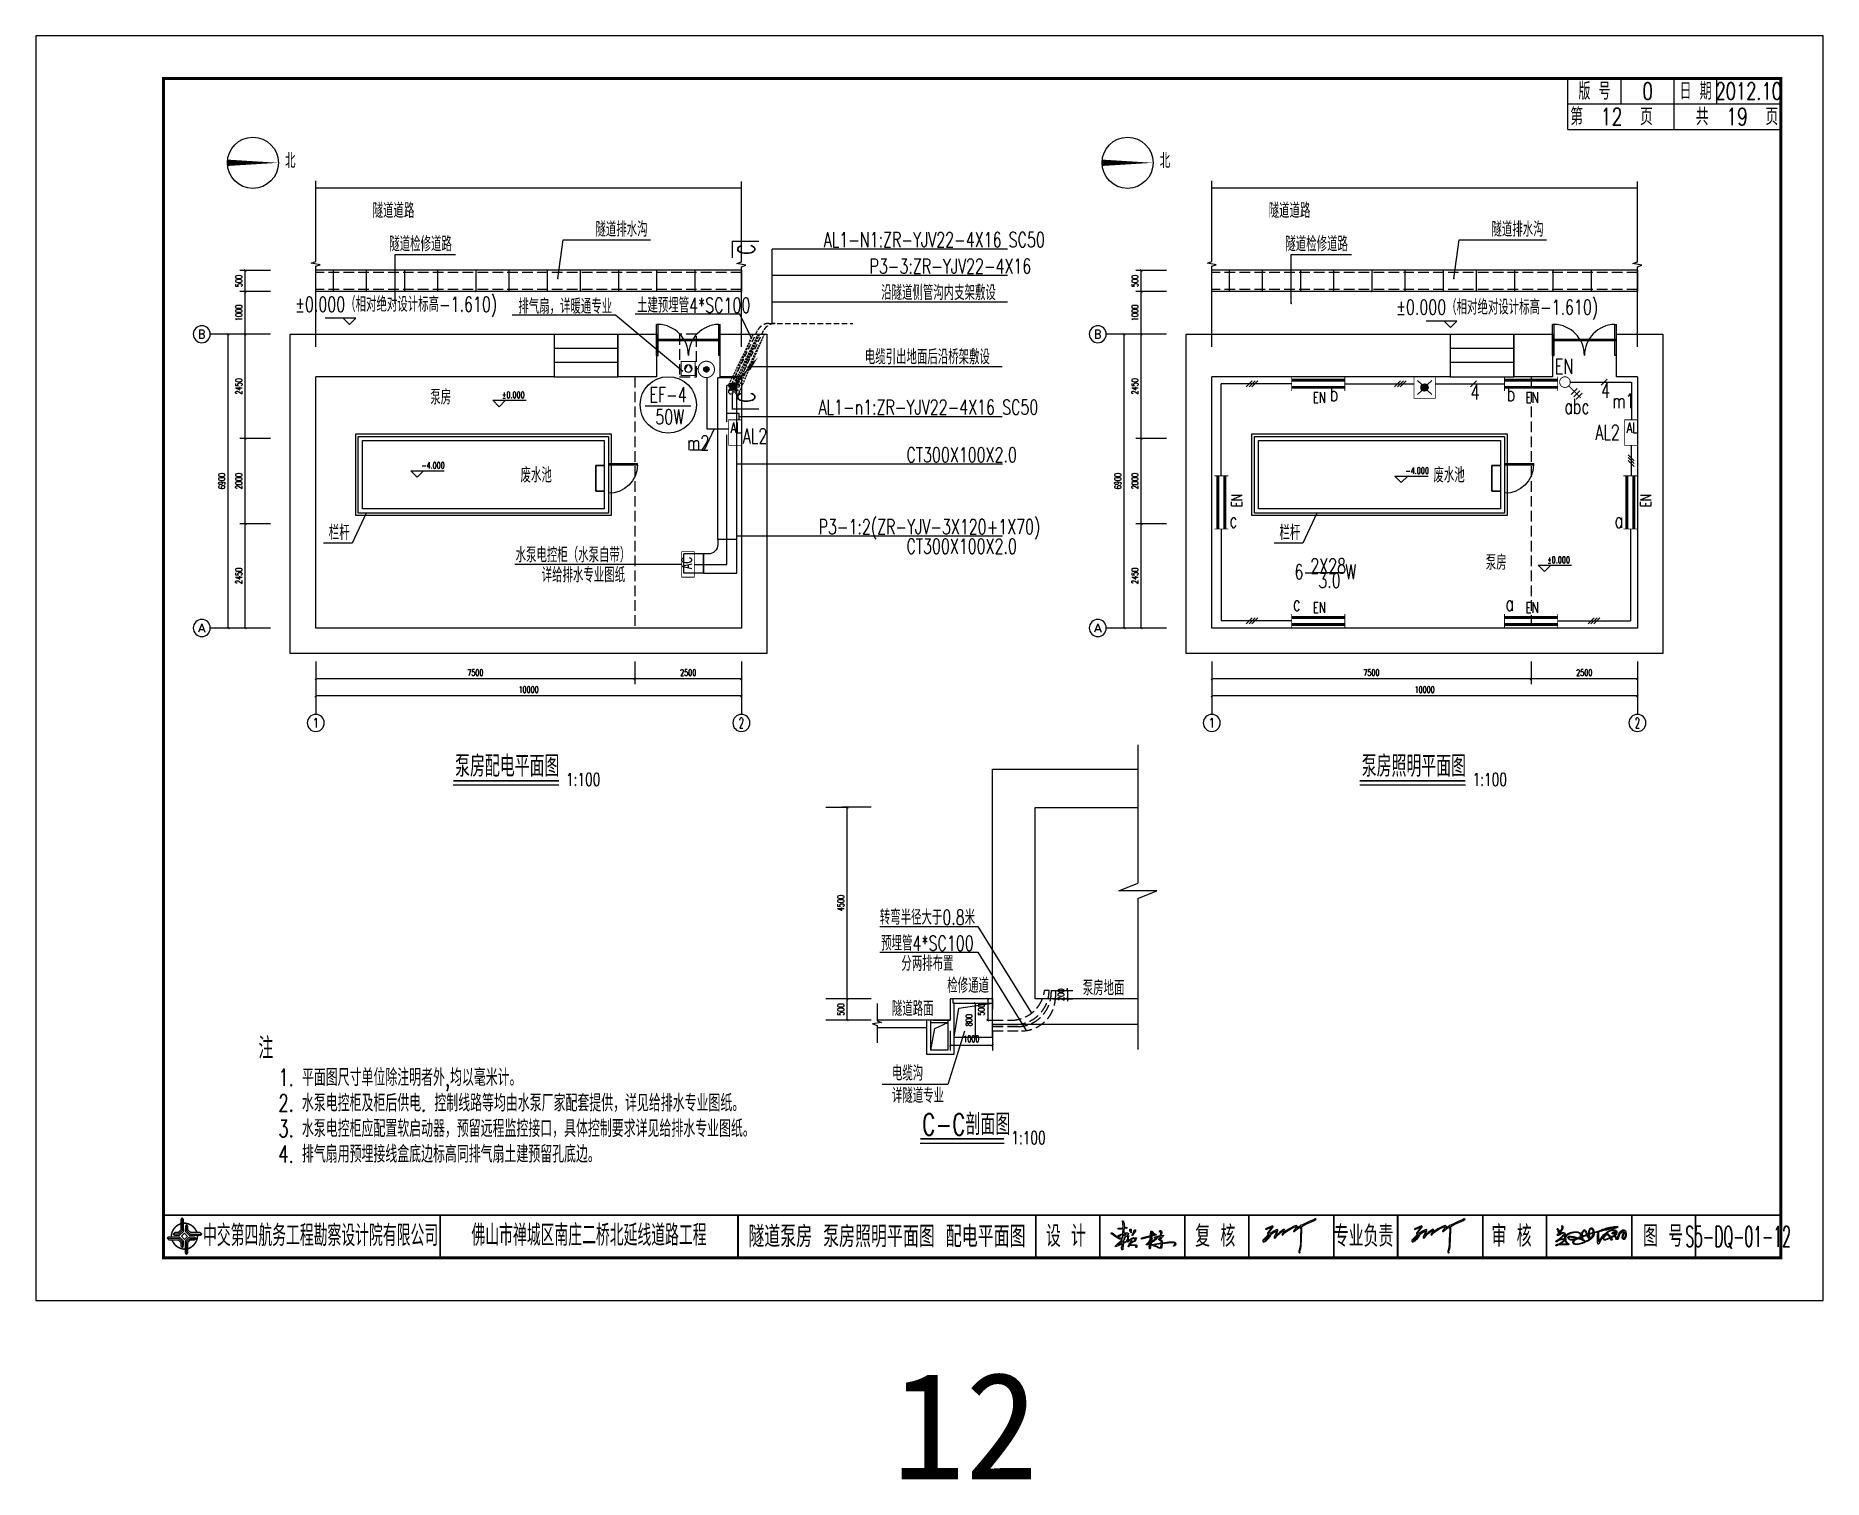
# Model space of a CAD drawing. Header units: millimetres. Extents: x 210068 to 672068, y -299976 to -107099.
# Drawn here: x 420068 to 462068, y -298392 to -264492 of the extents above; entities that cross this region are included whole.
import ezdxf
from ezdxf.enums import TextEntityAlignment as Align

# ---------------------------------------------------------------- set-up
doc = ezdxf.new("R2010")
doc.units = ezdxf.units.MM
doc.header["$LTSCALE"] = 1000
doc.header["$MEASUREMENT"] = 0
doc.linetypes.add('DASH', pattern=[0.35, 0.25, -0.1])
doc.linetypes.add('DASHED', pattern=[19.05, 12.7, -6.35])
for name, color, linetype in [('---GPS_废水管_DN', 74, 'Continuous'), ('1', 1, 'Continuous'), ('AXIS', 6, 'Continuous'), ('AXIS_TEXT', 7, 'Continuous'), ('DIM_ELEV', 3, 'Continuous'), ('DIM_LEAD', 3, 'Continuous'), ('DIM_SYMB', 3, 'Continuous'), ('E-BUSB', 150, 'Continuous'), ('E-CAPL-1', 7, 'Continuous'), ('E-SYST', 7, 'Continuous'), ('E-SYST-DIM', 3, 'Continuous'), ('E-TEXT-PLAN', 7, 'Continuous'), ('E-TEXT-PLAN-DER', 7, 'Continuous'), ('E-TEXT-PLAN-DIM', 7, 'Continuous'), ('electrical text', 3, 'Continuous'), ('PUB_DIM', 3, 'Continuous'), ('PUB_TEXT', 7, 'Continuous'), ('QQ', 8, 'Continuous'), ('Table', 7, 'Continuous'), ('WALL', 9, 'Continuous'), ('WINDOW', 4, 'Continuous'), ('图框', 7, 'Continuous'), ('建筑', 2, 'Continuous'), ('文字', 7, 'Continuous'), ('次轮廓线', 7, 'Continuous')]:
    doc.layers.add(name, color=color, linetype=linetype)
doc.styles.add('-黑体', font='SIMHEI.TTF')
doc.styles.add('_TCH_AXIS', font='COMPLEX', dxfattribs={"bigfont": 'GBCBIG'})
doc.styles.add('_TCH_DIM', font='SIMPLEX', dxfattribs={"width": 0.8, "height": 3.5, "bigfont": 'HZTXT'})
doc.styles.add('COMPLEX', font='COMPLEX')
doc.styles.add('DIM_FONT', font='SIMPLEX', dxfattribs={"width": 0.7, "bigfont": 'GBCBIG'})
doc.styles.add('IDQSTYLE', font='simplex1.shx', dxfattribs={"width": 0.7, "bigfont": 'hztxt.shx'})
doc.styles.get("Standard").update_dxf_attribs({"font": 'simplex1.shx', "width": 0.7, "bigfont": 'HZTXT.shx'})
doc.styles.add('四航院', font='simplex1.shx', dxfattribs={"width": 0.7, "height": 3.5, "bigfont": 'HZTXT.shx'})
doc.dimstyles.new('DIMN50', dxfattribs={"dimscale": 0.5, "dimtxt": 300, "dimasz": 100, "dimexe": 250, "dimexo": 300, "dimgap": 150, "dimtad": 1, "dimdec": 0, "dimzin": 0, "dimdsep": 46, "dimtxsty": 'DIM_FONT', "dimblk": 'ARCHTICK', "dimcen": 0.09, "dimclrt": 7, "dimazin": 2, "dimtfac": 1, "dimtdec": 0, "dimtix": 1, "dimtmove": 2, "dimatfit": 3, "dimldrblk": 'ARCHTICK', "dimfxl": 0, "dimtolj": 1, "dimtzin": 0, "dimarcsym": 0})

msp = doc.modelspace()

# ---------------------------------------------------------------- texts
at = {"width": 0.7}
for s, p in [('专业负责', (451267.5, -292682.5)), ('审 核', (454744.9, -292682.5)), ('图 号', (458306.8, -292682.5))]:
    msp.add_text(s, height=500, dxfattribs=at).set_placement(p, align=Align.MIDDLE_CENTER)
at = {"style": '-黑体'}
msp.add_text('12', height=2520, dxfattribs=at).set_placement((440191, -298391.5))
at = {"layer": '1', "color": 0, "linetype": 'Continuous', "style": '四航院', "width": 0.7}
for s, p in [('泵房配电平面图', (429922.3, -281894.4)), ('泵房照明平面图', (451223.9, -281894.4)), ('C-C剖面图', (440894.9, -290307.7))]:
    msp.add_text(s, height=500, dxfattribs=at).set_placement(p)
at = {"layer": 'E-SYST-DIM', "style": 'IDQSTYLE', "width": 0.7}
for s, p in [('EN', (455977.1, -272254.2)), ('b', (450572.4, -272900.5)), ('4', (453888.3, -272862.9)), ('b', (454729, -272900.5)), ('4', (456952.3, -272822.6)), ('m1', (457372.8, -273065.2)), ('abc', (456279.4, -273197.1)), ('AL2', (436968.8, -273889.8)), ('AL2', (456999.6, -273803.6)), ('m2', (435632, -274051.7)), ('c', (448208.9, -275869.6)), ('a', (457266.4, -275871.3)), ('2X28', (450436.8, -276943.5)), ('6-', (449885.2, -277081.6)), ('3.0', (450466.8, -277284.6)), ('W', (450967, -277081.6)), ('c', (449698.7, -277823)), ('a', (454698.7, -277823)), ('转弯半径大于0.8米', (441019.9, -285193.7)), ('预埋管4*SC100', (441019.9, -285803.5)), ('分两排布置', (441019.9, -286279.5))]:
    msp.add_text(s, height=350, dxfattribs=at).set_placement(p, align=Align.MIDDLE_CENTER)
for s, p in [('EF-4', (434490, -273094.2)), ('50W', (434627.2, -273616.9)), ('检修通道', (441485, -286971.7)), ('隧道路面', (440184.8, -287514.4)), ('电缆沟', (440184.8, -289028.9)), ('详隧道专业', (440184.8, -289555.4))]:
    msp.add_text(s, height=350, dxfattribs=at).set_placement(p)
msp.add_text('泵房地面', height=350, dxfattribs=at).set_placement((444669.1, -286852.7), align=Align.MIDDLE_LEFT)
at = {"layer": 'E-TEXT-PLAN', "linetype": 'Continuous', "style": '四航院', "width": 0.7}
for s, height, p in [('注', 500, (425300.9, -288515.8)), ('1. 平面图尺寸单位除注明者外,均以毫米计。', 400, (425771, -289156)), ('2. 水泵电控柜及柜后供电. 控制线路等均由水泵厂家配套提供，详见给排水专业图纸。', 400, (425771, -289756)), ('3. 水泵电控柜应配置软启动器，预留远程监控接口，具体控制要求详见给排水专业图纸。', 400, (425771, -290356)), ('4. 排气扇用预埋接线盒底边标高同排气扇土建预留孔底边。', 400, (425771, -290956))]:
    msp.add_text(s, height=height, dxfattribs=at).set_placement(p)
at = {"layer": 'electrical text', "width": 0.7}
for s, p in [('北', (425927.1, -267600.1)), ('北', (446478, -267600.1)), ('隧道道路', (427984.2, -268771.8)), ('隧道道路', (449038.4, -268771.8)), ('隧道检修道路', (428375.4, -269555.9)), ('隧道排水沟', (433219, -269210.8)), ('AL1-N1:ZR-YJV22-4X16 SC50', (438580.9, -269456.1)), ('隧道检修道路', (449429.7, -269555.9)), ('隧道排水沟', (454273.3, -269210.8)), ('P3-3:ZR-YJV22-4X16', (439658.9, -270078.1)), ('沿隧道侧管沟内支架敷设', (439932.3, -270700.1)), ('%%P0.000（相对绝对设计标高-1.610)', (426162.9, -270973.1)), ('排气扇，详暖通专业', (431407.3, -271020.6)), ('土建预埋管4*SC100', (434195.9, -270995.6)), ('%%P0.000（相对绝对设计标高-1.610)', (452032.6, -271040.7)), ('电缆引出地面后沿桥架敷设', (439547.9, -272208.6)), ('泵房', (429339.4, -273152.8)), ('AL1-n1:ZR-YJV22-4X16 SC50', (438458.9, -273388.1)), ('CT300X100X2.0', (440527.8, -274508.6)), ('废水池', (431460.1, -274983.5)), ('废水池', (452909.9, -274983.5)), ('P3-1:2(ZR-YJV-3X120+1X70)', (438461.6, -276198)), ('栏杆', (426953.9, -276335.4)), ('CT300X100X2.0', (440527.8, -276655.5)), ('栏杆', (449290.9, -276335.4)), ('水泵电控柜（水泵自带）', (431343, -276858.1)), ('泵房', (454139.3, -277035.8)), ('详给排水专业图纸', (431956.4, -277329))]:
    msp.add_text(s, height=350, dxfattribs=at).set_placement(p)
at = {"layer": 'PUB_TEXT', "style": '_TCH_DIM', "width": 0.705882}
for s, p in [('%%P0.000', (431023.4, -273001.1)), ('-4.000', (429128.4, -274656)), ('-4.000', (452251.9, -274778.6)), ('%%P0.000', (455584.6, -276874.1))]:
    msp.add_text(s, height=148.75, dxfattribs=at).set_placement(p)
at = {"layer": '图框'}
for s, width, p in [('中交第四航务工程勘察设计院有限公司', 0.65, (426761.6, -292667.1)), ('佛山市禅城区南庄二桥北延线道路工程', 0.65, (433068.5, -292660.4)), ('设 计', 0.7, (444272.9, -292682.5)), ('复 核', 0.7, (447782.4, -292682.5))]:
    msp.add_text(s, height=500, dxfattribs=dict(at, width=width)).set_placement(p, align=Align.MIDDLE_CENTER)
at = {"layer": '建筑', "color": 4, "width": 0.7}
for p in [(436963.5, -269637), (436963.5, -273107.9)]:
    msp.add_text('C', height=400, rotation=90, dxfattribs=at).set_placement(p)
at = {"layer": '文字', "width": 0.7}
for s, height, p in [('版 号', 400, (456693.5, -265791.9)), ('0', 400, (457943.5, -265791.9)), ('日 期', 400, (459068.5, -265791.9)), ('2012.10', 400, (460318.5, -265791.9)), ('1:100', 300, (432931.3, -281956.9)), ('1:100', 300, (454232.8, -281956.9)), ('1:100', 300, (443392.2, -290370.3))]:
    msp.add_text(s, height=height, dxfattribs=at).set_placement(p, align=Align.MIDDLE_CENTER)

# ---------------------------------------------------------------- blocks, each defined once
blk = doc.blocks.new('tb')
at = {"lineweight": -3}
h = blk.add_hatch(color=256, dxfattribs=at)
h.paths.add_polyline_path([(-1.23, -0.13), (-3.78, -0.14), (-4.14, -0.41), (-1.4, -0.44), (-0.56, -1.24), (-0.54, -2.62), (-0.27, -2.2), (-0.26, -1.06)])
h.paths.add_polyline_path([(0.13, -1.08), (0.14, -3.86), (0.41, -4.26), (0.44, -1.24), (1.25, -0.43), (2.66, -0.43), (2.26, -0.16), (1.07, -0.15)])
h.paths.add_polyline_path([(1.08, 0.3), (3.62, 0.3), (4.02, 0.56), (1.25, 0.57), (0.43, 1.39), (0.43, 2.8), (0.16, 2.41), (0.15, 1.24)])
h.paths.add_polyline_path([(-0.28, 1.21), (-0.28, 3.99), (-0.56, 4.39), (-0.57, 1.41), (-1.38, 0.6), (-2.74, 0.56), (-2.33, 0.3), (-1.2, 0.29)])
for p, q in [((-0.56, 4.39), (-0.57, 1.41)), ((-1.38, 0.6), (-2.74, 0.56)), ((-0.57, 1.41), (-1.38, 0.6)), ((0.43, 2.8), (0.43, 1.39)), ((0.43, 1.39), (1.25, 0.57)), ((1.25, 0.57), (4.02, 0.56)), ((-4.14, -0.41), (-1.4, -0.44)), ((-1.4, -0.44), (-0.56, -1.24)), ((-0.56, -1.24), (-0.54, -2.62)), ((0.41, -4.26), (0.44, -1.24)), ((0.44, -1.24), (1.25, -0.43)), ((1.25, -0.43), (2.66, -0.43))]:
    blk.add_line(p, q, dxfattribs=at)
at = {"lineweight": -3, "flags": 128}
for points in [[(-0.9, 3.99), (-0.9, 1.58), (-1.53, 0.91), (-2.34, 0.91), (-2.74, 0.56), (-2.33, 0.3), (-1.2, 0.29), (-0.28, 1.21), (-0.28, 3.99), (-0.56, 4.39)], [(-0.04, 0.77), (0.68, 0.04), (-0.04, -0.69), (-0.77, 0.05)], [(3.62, 0.92), (1.43, 0.92), (0.77, 1.54), (0.77, 2.38), (0.43, 2.8), (0.16, 2.41), (0.15, 1.24), (1.08, 0.3), (3.62, 0.3), (4.02, 0.56)], [(-3.73, -0.76), (-1.54, -0.76), (-0.89, -1.39), (-0.89, -2.21), (-0.54, -2.62), (-0.27, -2.2), (-0.26, -1.06), (-1.23, -0.13), (-3.78, -0.14), (-4.14, -0.41)], [(0.75, -3.85), (0.75, -1.43), (1.4, -0.78), (2.26, -0.78), (2.66, -0.43), (2.26, -0.16), (1.07, -0.15), (0.13, -1.08), (0.14, -3.86), (0.41, -4.26)]]:
    blk.add_lwpolyline(points, close=True, dxfattribs=at)
at = {"lineweight": -3, "const_width": 0.35, "flags": 128}
for points in [[(-0.9, 3.02, 0.324167), (-3.16, -0.14)], [(2.88, 0.92, 0.324403), (-0.24, 3.15)], [(0.75, -2.86, 0.325418), (3.02, 0.26)], [(-2.98, -0.76, 0.322976), (0.14, -2.98)]]:
    blk.add_lwpolyline(points, format="xyb", dxfattribs=at)
blk = doc.blocks.new('series')
at = {"width": 0.75}
for tag, height, p in [('页码', 4, (-35, -19)), ('图名', 5, (-220, -282)), ('图号', 5, (-20, -282))]:
    blk.add_attdef(tag, text='', height=height, dxfattribs=at).set_placement(p, align=Align.MIDDLE_CENTER)
blk = doc.blocks.new('$DorLib2D$00000001')
at = {"color": 8}
for p, q in [((0.45, 0.975), (0.5, 0.975)), ((0.45, 0), (0.45, 0.975)), ((0.5, 0), (0.5, 0.975)), ((0.5, 0), (0.45, 0))]:
    blk.add_line(p, q, dxfattribs=at)
at = {"color": 8, "lineweight": 13}
blk.add_arc((0.475, 0), 0.975, 91.46928, 180, dxfattribs=at)
blk = doc.blocks.new('$TCHSYS$WIN2D')
for p, q in [((-0.5, 0.5), (0.5, 0.5)), ((-0.5, 0.5), (-0.5, -0.5)), ((0.5, 0.5), (0.5, -0.5)), ((0.5, 0.167), (-0.5, 0.167)), ((0.5, -0.167), (-0.5, -0.167)), ((-0.5, -0.5), (0.5, -0.5))]:
    blk.add_line(p, q)
blk = doc.blocks.new('_AXISO')
blk.add_circle((0, 0), 0.5)
at = {"layer": 'AXIS_TEXT', "style": 'COMPLEX', "width": 1.041667}
blk.add_attdef('A', text='', height=0.56, dxfattribs=at).set_placement((-0.25, -0.28), (0.25, -0.28), align=Align.FIT)
blk = doc.blocks.new('$DorLib2D$00000002')
at = {"color": 8}
for p, q in [((-0.5, 0), (-0.5, 0.4875)), ((-0.475, 0.4875), (-0.5, 0.4875)), ((-0.475, 0), (-0.475, 0.4875)), ((0.475, 0), (0.475, 0.4875)), ((0.475, 0.4875), (0.5, 0.4875)), ((0.5, 0), (0.5, 0.4875)), ((-0.5, 0), (-0.475, 0)), ((0.5, 0), (0.475, 0))]:
    blk.add_line(p, q, dxfattribs=at)
at = {"color": 8, "lineweight": 13}
for centre, start, end in [((-0.4875, 0), 0, 88.53072), ((0.4875, 0), 91.46928, 180)]:
    blk.add_arc(centre, 0.4875, start, end, dxfattribs=at)
blk = doc.blocks.new('_ArchTick')
at = {"color": 0, "linetype": 'ByBlock', "const_width": 0.4}
blk.add_lwpolyline([(-0.5, -0.5), (0.5, 0.5)], dxfattribs=at)
blk = doc.blocks.new('*D102')
at = {"layer": 'AXIS', "color": 0, "lineweight": -2}
for p, q in [((425321, -271501), (424465, -271501)), ((424590, -278401), (424590, -271501)), ((425321, -278401), (424465, -278401))]:
    blk.add_line(p, q, dxfattribs=at)
at = {"layer": 'Defpoints', "color": 0}
for p in [(424590, -271501), (425471, -271501), (425471, -278401)]:
    blk.add_point(p, dxfattribs=at)
at = {"layer": 'AXIS', "color": 0, "lineweight": -2, "xscale": 50, "yscale": 50, "zscale": 50}
for p, rotation in [((424590, -271501), 90), ((424590, -278401), 270)]:
    blk.add_blockref('_ArchTick', p, dxfattribs=dict(at, rotation=rotation))
at = {"layer": 'AXIS', "color": 7, "insert": (424440, -274951), "char_height": 150, "attachment_point": 5, "rotation": 90, "style": 'DIM_FONT'}
blk.add_mtext('\\A1;6900', dxfattribs=at)
blk = doc.blocks.new('*D103')
at = {"layer": 'AXIS', "color": 0, "lineweight": -2}
for p, q in [((425586, -270001), (424865, -270001)), ((424990, -270501), (424990, -270001)), ((425586, -270501), (424865, -270501))]:
    blk.add_line(p, q, dxfattribs=at)
at = {"layer": 'Defpoints', "color": 0}
for p in [(424990, -270001), (425736, -270001), (425736, -270501)]:
    blk.add_point(p, dxfattribs=at)
at = {"layer": 'AXIS', "color": 0, "lineweight": -2, "xscale": 50, "yscale": 50, "zscale": 50}
for p, rotation in [((424990, -270001), 90), ((424990, -270501), 270)]:
    blk.add_blockref('_ArchTick', p, dxfattribs=dict(at, rotation=rotation))
at = {"layer": 'AXIS', "color": 7, "insert": (424840, -270251), "char_height": 150, "attachment_point": 5, "rotation": 90, "style": 'DIM_FONT'}
blk.add_mtext('\\A1;500', dxfattribs=at)
blk = doc.blocks.new('*D104')
at = {"layer": 'AXIS', "color": 0, "lineweight": -2}
for p, q in [((425586, -270501), (424865, -270501)), ((424990, -271501), (424990, -270501)), ((425586, -271501), (424865, -271501))]:
    blk.add_line(p, q, dxfattribs=at)
at = {"layer": 'Defpoints', "color": 0}
for p in [(424990, -270501), (425736, -270501), (425736, -271501)]:
    blk.add_point(p, dxfattribs=at)
at = {"layer": 'AXIS', "color": 0, "lineweight": -2, "xscale": 50, "yscale": 50, "zscale": 50}
for p, rotation in [((424990, -270501), 90), ((424990, -271501), 270)]:
    blk.add_blockref('_ArchTick', p, dxfattribs=dict(at, rotation=rotation))
at = {"layer": 'AXIS', "color": 7, "insert": (424840, -271001), "char_height": 150, "attachment_point": 5, "rotation": 90, "style": 'DIM_FONT'}
blk.add_mtext('\\A1;1000', dxfattribs=at)
blk = doc.blocks.new('*D105')
at = {"layer": 'AXIS', "color": 0, "lineweight": -2}
for p, q in [((425586, -271501), (424865, -271501)), ((424990, -273950), (424990, -271501)), ((425586, -273950), (424865, -273950))]:
    blk.add_line(p, q, dxfattribs=at)
at = {"layer": 'Defpoints', "color": 0}
for p in [(424990, -271501), (425736, -271501), (425736, -273950)]:
    blk.add_point(p, dxfattribs=at)
at = {"layer": 'AXIS', "color": 0, "lineweight": -2, "xscale": 50, "yscale": 50, "zscale": 50}
for p, rotation in [((424990, -271501), 90), ((424990, -273950), 270)]:
    blk.add_blockref('_ArchTick', p, dxfattribs=dict(at, rotation=rotation))
at = {"layer": 'AXIS', "color": 7, "insert": (424840, -272726), "char_height": 150, "attachment_point": 5, "rotation": 90, "style": 'DIM_FONT'}
blk.add_mtext('\\A1;2450', dxfattribs=at)
blk = doc.blocks.new('*D106')
at = {"layer": 'AXIS', "color": 0, "lineweight": -2}
for p, q in [((425586, -273950), (424865, -273950)), ((424990, -275951), (424990, -273950)), ((425586, -275951), (424865, -275951))]:
    blk.add_line(p, q, dxfattribs=at)
at = {"layer": 'Defpoints', "color": 0}
for p in [(424990, -273950), (425736, -273950), (425736, -275951)]:
    blk.add_point(p, dxfattribs=at)
at = {"layer": 'AXIS', "color": 0, "lineweight": -2, "xscale": 50, "yscale": 50, "zscale": 50}
for p, rotation in [((424990, -273950), 90), ((424990, -275951), 270)]:
    blk.add_blockref('_ArchTick', p, dxfattribs=dict(at, rotation=rotation))
at = {"layer": 'AXIS', "color": 7, "insert": (424840, -274951), "char_height": 150, "attachment_point": 5, "rotation": 90, "style": 'DIM_FONT'}
blk.add_mtext('\\A1;2000', dxfattribs=at)
blk = doc.blocks.new('*D107')
at = {"layer": 'AXIS', "color": 0, "lineweight": -2}
for p, q in [((425586, -275951), (424865, -275951)), ((424990, -278401), (424990, -275951)), ((425586, -278401), (424865, -278401))]:
    blk.add_line(p, q, dxfattribs=at)
at = {"layer": 'Defpoints', "color": 0}
for p in [(424990, -275951), (425736, -275951), (425736, -278401)]:
    blk.add_point(p, dxfattribs=at)
at = {"layer": 'AXIS', "color": 0, "lineweight": -2, "xscale": 50, "yscale": 50, "zscale": 50}
for p, rotation in [((424990, -275951), 90), ((424990, -278401), 270)]:
    blk.add_blockref('_ArchTick', p, dxfattribs=dict(at, rotation=rotation))
at = {"layer": 'AXIS', "color": 7, "insert": (424840, -277176), "char_height": 150, "attachment_point": 5, "rotation": 90, "style": 'DIM_FONT'}
blk.add_mtext('\\A1;2450', dxfattribs=at)
blk = doc.blocks.new('*D108')
at = {"layer": 'AXIS', "color": 0, "lineweight": -2}
for p, q in [((426648, -279341), (426648, -280122)), ((436648, -279341), (436648, -280122)), ((436648, -279997), (426648, -279997))]:
    blk.add_line(p, q, dxfattribs=at)
at = {"layer": 'Defpoints', "color": 0}
for p in [(426648, -279191), (436648, -279191), (426648, -279997)]:
    blk.add_point(p, dxfattribs=at)
at = {"layer": 'AXIS', "color": 0, "lineweight": -2, "xscale": 50, "yscale": 50, "zscale": 50, "rotation": 180}
blk.add_blockref('_ArchTick', (426648, -279997), dxfattribs=at)
at = {"layer": 'AXIS', "color": 0, "lineweight": -2, "xscale": 50, "yscale": 50, "zscale": 50}
blk.add_blockref('_ArchTick', (436648, -279997), dxfattribs=at)
at = {"layer": 'AXIS', "color": 7, "insert": (431648, -279847), "char_height": 150, "attachment_point": 5, "style": 'DIM_FONT'}
blk.add_mtext('\\A1;10000', dxfattribs=at)
blk = doc.blocks.new('*D109')
at = {"layer": 'AXIS', "color": 0, "lineweight": -2}
for p, q in [((434148, -279191), (434148, -279722)), ((436648, -279191), (436648, -279722)), ((436648, -279597), (434148, -279597))]:
    blk.add_line(p, q, dxfattribs=at)
at = {"layer": 'Defpoints', "color": 0}
for p in [(434148, -279041), (436648, -279041), (434148, -279597)]:
    blk.add_point(p, dxfattribs=at)
at = {"layer": 'AXIS', "color": 0, "lineweight": -2, "xscale": 50, "yscale": 50, "zscale": 50, "rotation": 180}
blk.add_blockref('_ArchTick', (434148, -279597), dxfattribs=at)
at = {"layer": 'AXIS', "color": 0, "lineweight": -2, "xscale": 50, "yscale": 50, "zscale": 50}
blk.add_blockref('_ArchTick', (436648, -279597), dxfattribs=at)
at = {"layer": 'AXIS', "color": 7, "insert": (435398, -279447), "char_height": 150, "attachment_point": 5, "style": 'DIM_FONT'}
blk.add_mtext('\\A1;2500', dxfattribs=at)
blk = doc.blocks.new('*D110')
at = {"layer": 'AXIS', "color": 0, "lineweight": -2}
for p, q in [((426648, -279191), (426648, -279722)), ((434148, -279191), (434148, -279722)), ((434148, -279597), (426648, -279597))]:
    blk.add_line(p, q, dxfattribs=at)
at = {"layer": 'Defpoints', "color": 0}
for p in [(426648, -279041), (434148, -279041), (426648, -279597)]:
    blk.add_point(p, dxfattribs=at)
at = {"layer": 'AXIS', "color": 0, "lineweight": -2, "xscale": 50, "yscale": 50, "zscale": 50, "rotation": 180}
blk.add_blockref('_ArchTick', (426648, -279597), dxfattribs=at)
at = {"layer": 'AXIS', "color": 0, "lineweight": -2, "xscale": 50, "yscale": 50, "zscale": 50}
blk.add_blockref('_ArchTick', (434148, -279597), dxfattribs=at)
at = {"layer": 'AXIS', "color": 7, "insert": (430398, -279447), "char_height": 150, "attachment_point": 5, "style": 'DIM_FONT'}
blk.add_mtext('\\A1;7500', dxfattribs=at)
blk = doc.blocks.new('*D111')
at = {"layer": 'AXIS', "color": 0, "lineweight": -2}
for p, q in [((447702, -279341), (447702, -280122)), ((457702, -279341), (457702, -280122)), ((457702, -279997), (447702, -279997))]:
    blk.add_line(p, q, dxfattribs=at)
at = {"layer": 'Defpoints', "color": 0}
for p in [(447702, -279191), (457702, -279191), (447702, -279997)]:
    blk.add_point(p, dxfattribs=at)
at = {"layer": 'AXIS', "color": 0, "lineweight": -2, "xscale": 50, "yscale": 50, "zscale": 50, "rotation": 180}
blk.add_blockref('_ArchTick', (447702, -279997), dxfattribs=at)
at = {"layer": 'AXIS', "color": 0, "lineweight": -2, "xscale": 50, "yscale": 50, "zscale": 50}
blk.add_blockref('_ArchTick', (457702, -279997), dxfattribs=at)
at = {"layer": 'AXIS', "color": 7, "insert": (452702, -279847), "char_height": 150, "attachment_point": 5, "style": 'DIM_FONT'}
blk.add_mtext('\\A1;10000', dxfattribs=at)
blk = doc.blocks.new('*D112')
at = {"layer": 'AXIS', "color": 0, "lineweight": -2}
for p, q in [((455202, -279191), (455202, -279722)), ((457702, -279191), (457702, -279722)), ((457702, -279597), (455202, -279597))]:
    blk.add_line(p, q, dxfattribs=at)
at = {"layer": 'Defpoints', "color": 0}
for p in [(455202, -279041), (457702, -279041), (455202, -279597)]:
    blk.add_point(p, dxfattribs=at)
at = {"layer": 'AXIS', "color": 0, "lineweight": -2, "xscale": 50, "yscale": 50, "zscale": 50, "rotation": 180}
blk.add_blockref('_ArchTick', (455202, -279597), dxfattribs=at)
at = {"layer": 'AXIS', "color": 0, "lineweight": -2, "xscale": 50, "yscale": 50, "zscale": 50}
blk.add_blockref('_ArchTick', (457702, -279597), dxfattribs=at)
at = {"layer": 'AXIS', "color": 7, "insert": (456452, -279447), "char_height": 150, "attachment_point": 5, "style": 'DIM_FONT'}
blk.add_mtext('\\A1;2500', dxfattribs=at)
blk = doc.blocks.new('*D113')
at = {"layer": 'AXIS', "color": 0, "lineweight": -2}
for p, q in [((447702, -279191), (447702, -279722)), ((455202, -279191), (455202, -279722)), ((455202, -279597), (447702, -279597))]:
    blk.add_line(p, q, dxfattribs=at)
at = {"layer": 'Defpoints', "color": 0}
for p in [(447702, -279041), (455202, -279041), (447702, -279597)]:
    blk.add_point(p, dxfattribs=at)
at = {"layer": 'AXIS', "color": 0, "lineweight": -2, "xscale": 50, "yscale": 50, "zscale": 50, "rotation": 180}
blk.add_blockref('_ArchTick', (447702, -279597), dxfattribs=at)
at = {"layer": 'AXIS', "color": 0, "lineweight": -2, "xscale": 50, "yscale": 50, "zscale": 50}
blk.add_blockref('_ArchTick', (455202, -279597), dxfattribs=at)
at = {"layer": 'AXIS', "color": 7, "insert": (451452, -279447), "char_height": 150, "attachment_point": 5, "style": 'DIM_FONT'}
blk.add_mtext('\\A1;7500', dxfattribs=at)
blk = doc.blocks.new('D003')
at = {"layer": 'E-TEXT-PLAN', "color": 4}
for points, const_width in [([(6.25, 0.83), (-6.25, 0.83)], 0.7), ([(-6.25, 1.65), (-6.25, -1.65)], 0.2), ([(6.25, 1.65), (6.25, -1.65)], 0.2), ([(6.25, -0.83), (-6.25, -0.83)], 0.7)]:
    blk.add_lwpolyline(points, dxfattribs=dict(at, const_width=const_width))
at = {"layer": 'E-TEXT-PLAN', "color": 4, "linetype": 'Continuous', "style": 'IDQSTYLE', "width": 0.7}
blk.add_attdef('EN', (-0.81, 1.88), '', height=2.5, dxfattribs=at)
blk = doc.blocks.new('HC001529')
at = {"color": 0, "linetype": 'Continuous', "const_width": 0.3}
blk.add_lwpolyline([(5, 2.5), (-5, 2.5), (-5, -2.5), (5, -2.5)], close=True, dxfattribs=at)
at = {"color": 0, "style": 'IDQSTYLE', "width": 0.7}
blk.add_attdef('AL', (-1.46, -1.25), '', height=2.5, dxfattribs=at)
at = {"layer": 'E-TEXT-PLAN-DER', "color": 0, "style": 'IDQSTYLE', "width": 0.7}
blk.add_attdef('PSFHATT', (7, -2.5), '', height=2.5, dxfattribs=at)
blk = doc.blocks.new('*X13')
at = {"color": 0, "linetype": 'Continuous'}
for p, q in [((279.61, 223.04), (280.95, 224.38)), ((279.62, 223.34), (280.65, 224.37)), ((279.65, 222.8), (281.19, 224.34)), ((279.73, 222.59), (281.39, 224.26)), ((279.79, 223.79), (280.2, 224.2)), ((279.83, 222.42), (281.57, 224.16)), ((279.96, 222.26), (281.73, 224.03)), ((280.11, 222.13), (281.86, 223.88)), ((280.29, 222.02), (281.97, 223.7)), ((280.49, 221.94), (282.05, 223.5)), ((280.72, 221.89), (282.1, 223.27)), ((281.01, 221.89), (282.1, 222.98)), ((281.41, 222.01), (281.98, 222.58))]:
    blk.add_line(p, q, dxfattribs=at)
blk = doc.blocks.new('HC000072')
at = {"color": 0, "linetype": 'Continuous'}
for p, q in [((-2.5, 2.5), (-0.88, 0.88)), ((2.5, 2.5), (0.88, 0.88)), ((-0.88, -0.88), (-2.5, -2.5)), ((0.88, -0.88), (2.5, -2.5))]:
    blk.add_line(p, q, dxfattribs=at)
at = {"color": 0, "linetype": 'Continuous', "const_width": 0.2}
blk.add_lwpolyline([(-3.75, 3.75), (3.75, 3.75), (3.75, -3.75), (-3.75, -3.75)], close=True, dxfattribs=at)
at = {"color": 0, "linetype": 'Continuous'}
for start, end in [(135, 180), (180, 225), (90, 135), (45, 90), (0, 45), (315, 0), (225, 270), (270, 315)]:
    blk.add_arc((0, 0), 1.25, start, end, dxfattribs=at)
blk.add_blockref('*X13', (-280.86, -223.13), dxfattribs=at)
at = {"layer": 'E-TEXT-PLAN-DER', "color": 0, "style": 'IDQSTYLE', "width": 0.7}
blk.add_attdef('PSFHATT', (5.75, -3.75), '', height=2.5, dxfattribs=at)
blk = doc.blocks.new('N001')
at = {"layer": 'E-TEXT-PLAN', "color": 4}
for p, q in [((-0.29, 1.22), (-1.2, -0.36)), ((0.29, 1.22), (1.2, -0.36))]:
    blk.add_line(p, q, dxfattribs=at)
at = {"layer": 'E-TEXT-PLAN', "color": 4, "const_width": 0.3}
blk.add_lwpolyline([(-2.34, 2.34), (2.34, 2.34), (2.34, -2.34), (-2.34, -2.34)], close=True, dxfattribs=at)
at = {"layer": 'E-TEXT-PLAN', "color": 4}
blk.add_circle((0, 0), 1.26, dxfattribs=at)
blk = doc.blocks.new('*X47')
at = {"color": 0, "linetype": 'Continuous'}
for p, q in [((345.94, 231.39), (346.86, 232.3)), ((346, 231.87), (346.37, 232.24)), ((346.07, 231.09), (347.15, 232.18)), ((346.28, 230.88), (347.36, 231.96)), ((346.59, 230.77), (347.48, 231.65)), ((347.14, 230.89), (347.35, 231.11))]:
    blk.add_line(p, q, dxfattribs=at)
blk = doc.blocks.new('*U41', base_point=(339672, -138129.6645))
at = {"layer": 'E-BUSB'}
for points in [[(339822, -137754.6645), (339522, -137754.6645)], [(339522, -137754.6645), (339522, -138279.6645)], [(339822, -137829.6645), (339822, -137754.6645)], [(340047, -137979.6645), (339972, -137979.6645)], [(340047, -138279.6645), (340047, -137979.6645)], [(339522, -138279.6645), (339522, -138279.6645)], [(339522, -138279.6645), (340047, -138279.6645)]]:
    blk.add_lwpolyline(points, dxfattribs=at)
blk.add_lwpolyline([(339972, -137979.6645, -0.4142135624), (339822, -137829.6645, -0.4142135624)], format="xyb", dxfattribs=at)
blk = doc.blocks.new('*X18')
at = {"color": 0, "linetype": 'Continuous'}
for p, q in [((192.59, 446.72), (193.87, 448.01)), ((192.65, 446.36), (194.23, 447.94)), ((192.69, 447.24), (193.35, 447.91)), ((192.79, 446.07), (194.52, 447.8)), ((192.98, 445.84), (194.75, 447.61)), ((193.23, 445.66), (194.93, 447.37)), ((193.53, 445.54), (195.05, 447.06)), ((193.92, 445.51), (195.08, 446.67)), ((194.61, 445.77), (194.82, 445.99))]:
    blk.add_line(p, q, dxfattribs=at)
blk = doc.blocks.new('HC000750')
at = {"color": 0, "linetype": 'Continuous'}
blk.add_line((0, -0.06), (-3.11, -3.23), dxfattribs=at)
blk.add_lwpolyline([(-3.11, -3.23, 0.8, 0, 0), (-5.06, -5.12, 0, 0, 0)], format="xyseb", dxfattribs=at)
blk.add_circle((0, 0), 0.625, dxfattribs=at)
at = {"color": 0, "linetype": 'Continuous', "xscale": 0.5, "yscale": 0.5, "zscale": 0.5}
blk.add_blockref('*X18', (-96.92, -223.38), dxfattribs=at)
at = {"layer": 'E-TEXT-PLAN-DER', "color": 0, "style": 'IDQSTYLE', "width": 0.7}
blk.add_attdef('PSFHATT', (2.63, -5.12), '', height=2.5, dxfattribs=at)
blk = doc.blocks.new('A$C4E6C0036')
at = {"layer": 'E-TEXT-PLAN', "color": 4, "xscale": 320, "yscale": 320, "zscale": 320}
blk.add_blockref('HC000750', (1618, 1638), dxfattribs=at)
blk = doc.blocks.new('*D174')
at = {"layer": 'AXIS', "color": 0, "lineweight": -2}
for p, q in [((446375, -271501), (445519, -271501)), ((445644, -278401), (445644, -271501)), ((446375, -278401), (445519, -278401))]:
    blk.add_line(p, q, dxfattribs=at)
at = {"layer": 'Defpoints', "color": 0}
for p in [(445644, -271501), (446525, -271501), (446525, -278401)]:
    blk.add_point(p, dxfattribs=at)
at = {"layer": 'AXIS', "color": 0, "lineweight": -2, "xscale": 50, "yscale": 50, "zscale": 50}
for p, rotation in [((445644, -271501), 90), ((445644, -278401), 270)]:
    blk.add_blockref('_ArchTick', p, dxfattribs=dict(at, rotation=rotation))
at = {"layer": 'AXIS', "color": 7, "insert": (445494, -274951), "char_height": 150, "attachment_point": 5, "rotation": 90, "style": 'DIM_FONT'}
blk.add_mtext('\\A1;6900', dxfattribs=at)
blk = doc.blocks.new('*D175')
at = {"layer": 'AXIS', "color": 0, "lineweight": -2}
for p, q in [((446640, -270001), (445919, -270001)), ((446044, -270501), (446044, -270001)), ((446640, -270501), (445919, -270501))]:
    blk.add_line(p, q, dxfattribs=at)
at = {"layer": 'Defpoints', "color": 0}
for p in [(446044, -270001), (446790, -270001), (446790, -270501)]:
    blk.add_point(p, dxfattribs=at)
at = {"layer": 'AXIS', "color": 0, "lineweight": -2, "xscale": 50, "yscale": 50, "zscale": 50}
for p, rotation in [((446044, -270001), 90), ((446044, -270501), 270)]:
    blk.add_blockref('_ArchTick', p, dxfattribs=dict(at, rotation=rotation))
at = {"layer": 'AXIS', "color": 7, "insert": (445894, -270251), "char_height": 150, "attachment_point": 5, "rotation": 90, "style": 'DIM_FONT'}
blk.add_mtext('\\A1;500', dxfattribs=at)
blk = doc.blocks.new('*D176')
at = {"layer": 'AXIS', "color": 0, "lineweight": -2}
for p, q in [((446640, -270501), (445919, -270501)), ((446044, -271501), (446044, -270501)), ((446640, -271501), (445919, -271501))]:
    blk.add_line(p, q, dxfattribs=at)
at = {"layer": 'Defpoints', "color": 0}
for p in [(446044, -270501), (446790, -270501), (446790, -271501)]:
    blk.add_point(p, dxfattribs=at)
at = {"layer": 'AXIS', "color": 0, "lineweight": -2, "xscale": 50, "yscale": 50, "zscale": 50}
for p, rotation in [((446044, -270501), 90), ((446044, -271501), 270)]:
    blk.add_blockref('_ArchTick', p, dxfattribs=dict(at, rotation=rotation))
at = {"layer": 'AXIS', "color": 7, "insert": (445894, -271001), "char_height": 150, "attachment_point": 5, "rotation": 90, "style": 'DIM_FONT'}
blk.add_mtext('\\A1;1000', dxfattribs=at)
blk = doc.blocks.new('*D177')
at = {"layer": 'AXIS', "color": 0, "lineweight": -2}
for p, q in [((446640, -271501), (445919, -271501)), ((446044, -273950), (446044, -271501)), ((446640, -273950), (445919, -273950))]:
    blk.add_line(p, q, dxfattribs=at)
at = {"layer": 'Defpoints', "color": 0}
for p in [(446044, -271501), (446790, -271501), (446790, -273950)]:
    blk.add_point(p, dxfattribs=at)
at = {"layer": 'AXIS', "color": 0, "lineweight": -2, "xscale": 50, "yscale": 50, "zscale": 50}
for p, rotation in [((446044, -271501), 90), ((446044, -273950), 270)]:
    blk.add_blockref('_ArchTick', p, dxfattribs=dict(at, rotation=rotation))
at = {"layer": 'AXIS', "color": 7, "insert": (445894, -272726), "char_height": 150, "attachment_point": 5, "rotation": 90, "style": 'DIM_FONT'}
blk.add_mtext('\\A1;2450', dxfattribs=at)
blk = doc.blocks.new('*D178')
at = {"layer": 'AXIS', "color": 0, "lineweight": -2}
for p, q in [((446640, -273950), (445919, -273950)), ((446044, -275951), (446044, -273950)), ((446640, -275951), (445919, -275951))]:
    blk.add_line(p, q, dxfattribs=at)
at = {"layer": 'Defpoints', "color": 0}
for p in [(446044, -273950), (446790, -273950), (446790, -275951)]:
    blk.add_point(p, dxfattribs=at)
at = {"layer": 'AXIS', "color": 0, "lineweight": -2, "xscale": 50, "yscale": 50, "zscale": 50}
for p, rotation in [((446044, -273950), 90), ((446044, -275951), 270)]:
    blk.add_blockref('_ArchTick', p, dxfattribs=dict(at, rotation=rotation))
at = {"layer": 'AXIS', "color": 7, "insert": (445894, -274951), "char_height": 150, "attachment_point": 5, "rotation": 90, "style": 'DIM_FONT'}
blk.add_mtext('\\A1;2000', dxfattribs=at)
blk = doc.blocks.new('*D179')
at = {"layer": 'AXIS', "color": 0, "lineweight": -2}
for p, q in [((446640, -275951), (445919, -275951)), ((446044, -278401), (446044, -275951)), ((446640, -278401), (445919, -278401))]:
    blk.add_line(p, q, dxfattribs=at)
at = {"layer": 'Defpoints', "color": 0}
for p in [(446044, -275951), (446790, -275951), (446790, -278401)]:
    blk.add_point(p, dxfattribs=at)
at = {"layer": 'AXIS', "color": 0, "lineweight": -2, "xscale": 50, "yscale": 50, "zscale": 50}
for p, rotation in [((446044, -275951), 90), ((446044, -278401), 270)]:
    blk.add_blockref('_ArchTick', p, dxfattribs=dict(at, rotation=rotation))
at = {"layer": 'AXIS', "color": 7, "insert": (445894, -277176), "char_height": 150, "attachment_point": 5, "rotation": 90, "style": 'DIM_FONT'}
blk.add_mtext('\\A1;2450', dxfattribs=at)
blk = doc.blocks.new('*D283')
at = {"layer": 'AXIS', "color": 0, "lineweight": -2}
for p, q in [((441552, -287858), (441552, -288325)), ((442552, -287858), (442552, -288325)), ((441552, -288200), (442552, -288200))]:
    blk.add_line(p, q, dxfattribs=at)
at = {"layer": 'Defpoints', "color": 0}
for p in [(441552, -287708), (442552, -287708), (442552, -288200)]:
    blk.add_point(p, dxfattribs=at)
at = {"layer": 'AXIS', "color": 0, "lineweight": -2, "xscale": 50, "yscale": 50, "zscale": 50, "rotation": 180}
blk.add_blockref('_ArchTick', (441552, -288200), dxfattribs=at)
at = {"layer": 'AXIS', "color": 0, "lineweight": -2, "xscale": 50, "yscale": 50, "zscale": 50}
blk.add_blockref('_ArchTick', (442552, -288200), dxfattribs=at)
at = {"layer": 'AXIS', "color": 7, "insert": (442052, -288050), "char_height": 150, "attachment_point": 5, "style": 'DIM_FONT'}
blk.add_mtext('\\A1;1000', dxfattribs=at)
blk = doc.blocks.new('*D284')
at = {"layer": 'Defpoints', "color": 0}
for p in [(439135, -282612), (439849, -282612), (439849, -287112)]:
    blk.add_point(p, dxfattribs=at)
at = {"layer": 'PUB_DIM', "color": 0, "lineweight": -2}
for p, q in [((439699, -282612), (439010, -282612)), ((439135, -287112), (439135, -282612)), ((439699, -287112), (439010, -287112))]:
    blk.add_line(p, q, dxfattribs=at)
at = {"layer": 'PUB_DIM', "color": 0, "lineweight": -2, "xscale": 50, "yscale": 50, "zscale": 50}
for p, rotation in [((439135, -282612), 90), ((439135, -287112), 270)]:
    blk.add_blockref('_ArchTick', p, dxfattribs=dict(at, rotation=rotation))
at = {"layer": 'PUB_DIM', "color": 7, "insert": (438985, -284862), "char_height": 150, "attachment_point": 5, "rotation": 90, "style": 'DIM_FONT'}
blk.add_mtext('\\A1;4500', dxfattribs=at)
blk = doc.blocks.new('*D285')
at = {"layer": 'Defpoints', "color": 0}
for p in [(439135, -287112), (439849, -287112), (439849, -287612)]:
    blk.add_point(p, dxfattribs=at)
at = {"layer": 'PUB_DIM', "color": 0, "lineweight": -2}
for p, q in [((439699, -287112), (439010, -287112)), ((439135, -287612), (439135, -287112)), ((439699, -287612), (439010, -287612))]:
    blk.add_line(p, q, dxfattribs=at)
at = {"layer": 'PUB_DIM', "color": 0, "lineweight": -2, "xscale": 50, "yscale": 50, "zscale": 50}
for p, rotation in [((439135, -287112), 90), ((439135, -287612), 270)]:
    blk.add_blockref('_ArchTick', p, dxfattribs=dict(at, rotation=rotation))
at = {"layer": 'PUB_DIM', "color": 7, "insert": (438985, -287362), "char_height": 150, "attachment_point": 5, "rotation": 90, "style": 'DIM_FONT'}
blk.add_mtext('\\A1;500', dxfattribs=at)
blk = doc.blocks.new('*D288')
at = {"layer": 'AXIS', "color": 0, "lineweight": -2}
for p, q in [((442145, -287212), (442145, -288012)), ((442252, -287212), (442270, -287212)), ((442252, -288012), (442270, -288012))]:
    blk.add_line(p, q, dxfattribs=at)
at = {"layer": 'Defpoints', "color": 0}
for p in [(442102, -287212), (442102, -288012), (442145, -288012)]:
    blk.add_point(p, dxfattribs=at)
at = {"layer": 'AXIS', "color": 0, "lineweight": -2, "xscale": 50, "yscale": 50, "zscale": 50}
for p, rotation in [((442145, -287212), 90), ((442145, -288012), 270)]:
    blk.add_blockref('_ArchTick', p, dxfattribs=dict(at, rotation=rotation))
at = {"layer": 'AXIS', "color": 7, "insert": (441995, -287612), "char_height": 150, "attachment_point": 5, "rotation": 90, "style": 'DIM_FONT'}
blk.add_mtext('\\A1;800', dxfattribs=at)
blk = doc.blocks.new('*D286')
at = {"layer": 'AXIS', "color": 0, "lineweight": -2}
for p, q in [((442437, -287112), (442437, -287612)), ((442544, -287112), (442562, -287112)), ((442415, -287612), (442562, -287612))]:
    blk.add_line(p, q, dxfattribs=at)
at = {"layer": 'Defpoints', "color": 0}
for p in [(442394, -287112), (442265, -287612), (442437, -287612)]:
    blk.add_point(p, dxfattribs=at)
at = {"layer": 'AXIS', "color": 0, "lineweight": -2, "xscale": 50, "yscale": 50, "zscale": 50}
for p, rotation in [((442437, -287112), 90), ((442437, -287612), 270)]:
    blk.add_blockref('_ArchTick', p, dxfattribs=dict(at, rotation=rotation))
at = {"layer": 'AXIS', "color": 7, "insert": (442287, -287362), "char_height": 150, "attachment_point": 5, "rotation": 90, "style": 'DIM_FONT'}
blk.add_mtext('\\A1;500', dxfattribs=at)
blk = doc.blocks.new('*D287')
at = {"layer": 'AXIS', "color": 0, "lineweight": -2}
for p, q in [((443970, -287112), (444433, -287112)), ((444051, -286912), (444433, -286912)), ((444308, -286912), (444308, -286862)), ((444308, -286912), (444308, -287112)), ((444308, -287112), (444308, -287162))]:
    blk.add_line(p, q, dxfattribs=at)
at = {"layer": 'Defpoints', "color": 0}
for p in [(443820, -287112), (443901, -286912), (444308, -287112)]:
    blk.add_point(p, dxfattribs=at)
at = {"layer": 'AXIS', "color": 0, "lineweight": -2, "xscale": 50, "yscale": 50, "zscale": 50}
for p, rotation in [((444308, -286912), 270), ((444308, -287112), 90)]:
    blk.add_blockref('_ArchTick', p, dxfattribs=dict(at, rotation=rotation))
at = {"layer": 'AXIS', "color": 7, "insert": (444158, -287012), "char_height": 150, "attachment_point": 5, "rotation": 90, "style": 'DIM_FONT'}
blk.add_mtext('\\A1;200', dxfattribs=at)

# ---------------------------------------------------------------- dimensions: what is measured, and where the dimension line sits
at = {"layer": 'AXIS'}
for p1, p2, distance, picture, middle in [((425736.2, -270500.6), (425736.2, -270000.6), 746.6, '*D103', (424839.5, -270250.6)), ((446790.4, -270500.6), (446790.4, -270000.6), 746.6, '*D175', (445893.8, -270250.6)), ((425736.2, -271500.6), (425736.2, -270500.6), 746.6, '*D104', (424839.5, -271000.6)), ((446790.4, -271500.6), (446790.4, -270500.6), 746.6, '*D176', (445893.8, -271000.6)), ((425470.8, -278400.6), (425470.8, -271500.6), 881.2, '*D102', (424439.5, -274950.6)), ((425736.2, -273950.4), (425736.2, -271500.6), 746.6, '*D105', (424839.5, -272725.5)), ((446525, -278400.6), (446525, -271500.6), 881.2, '*D174', (445493.8, -274950.6)), ((446790.4, -273950.4), (446790.4, -271500.6), 746.6, '*D177', (445893.8, -272725.5)), ((425736.2, -275950.6), (425736.2, -273950.4), 746.6, '*D106', (424839.5, -274950.5)), ((446790.4, -275950.6), (446790.4, -273950.4), 746.6, '*D178', (445893.8, -274950.5)), ((425736.2, -278400.6), (425736.2, -275950.6), 746.6, '*D107', (424839.5, -277175.6)), ((446790.4, -278400.6), (446790.4, -275950.6), 746.6, '*D179', (445893.8, -277175.6)), ((434147.7, -279040.6), (426647.7, -279040.6), 556.7, '*D110', (430397.7, -279447.3)), ((436647.7, -279190.6), (426647.7, -279190.6), 806.7, '*D108', (431647.7, -279847.3)), ((436647.7, -279040.6), (434147.7, -279040.6), 556.7, '*D109', (435397.7, -279447.3)), ((455201.9, -279040.6), (447701.9, -279040.6), 556.7, '*D113', (451451.9, -279447.3)), ((457701.9, -279190.6), (447701.9, -279190.6), 806.7, '*D111', (452701.9, -279847.3)), ((457701.9, -279040.6), (455201.9, -279040.6), 556.7, '*D112', (456451.9, -279447.3)), ((441551.7, -287707.8), (442551.7, -287707.8), -492.4, '*D283', (442051.7, -288050.2))]:
    dim = msp.add_aligned_dim(p1=p1, p2=p2, distance=distance, dimstyle='DIMN50', dxfattribs=at)
    dim.commit()
    dim.dimension.update_dxf_attribs({"geometry": picture, "text_midpoint": middle})
dim = msp.add_linear_dim(base=(444308.4, -287112.2), p1=(443901, -286912.2), p2=(443820.4, -287112.2), angle=90, text='200', dimstyle='DIMN50', dxfattribs=at)
dim.commit()
dim.dimension.update_dxf_attribs({"geometry": '*D287', "text_midpoint": (444158.4, -287012.2)})
for base, p1, p2, picture, middle in [((442145.3, -288012.2), (442101.7, -287212.2), (442101.7, -288012.2), '*D288', (441995.3, -287612.2)), ((442437.3, -287612.2), (442393.7, -287112.2), (442264.9, -287612.2), '*D286', (442287.3, -287362.2))]:
    dim = msp.add_linear_dim(base=base, p1=p1, p2=p2, angle=90, dimstyle='DIMN50', dxfattribs=at)
    dim.commit()
    dim.dimension.update_dxf_attribs({"geometry": picture, "text_midpoint": middle})
at = {"layer": 'PUB_DIM'}
for p1, p2, picture, middle in [((439849.1, -287112.2), (439849.1, -282612.2), '*D284', (438984.7, -284862.2)), ((439849.1, -287612.2), (439849.1, -287112.2), '*D285', (438984.7, -287362.2))]:
    dim = msp.add_aligned_dim(p1=p1, p2=p2, distance=714.3, dimstyle='DIMN50', dxfattribs=at)
    dim.commit()
    dim.dimension.update_dxf_attribs({"geometry": picture, "text_midpoint": middle})

# ---------------------------------------------------------------- hatches: boundary and pattern name
at = {"linetype": 'Continuous'}
h = msp.add_hatch(color=256, dxfattribs=at)
h.paths.add_polyline_path([(449055, -292658.5), (449062.2, -292654.9), (449055, -292676.5), (449015.4, -292726.9), (448972.2, -292766.5), (448936.2, -292788.1), (448957.8, -292748.5)], flags=17)
h.paths.add_polyline_path([(450145.8, -292280.5), (450142.2, -292276.9), (450131.4, -292276.9), (450091.8, -292298.5), (450005.4, -292330.9), (449832.6, -292417.3), (449796.6, -292424.5), (449785.8, -292435.3), (449785.8, -292442.5), (449706.6, -292492.9), (449713.8, -292453.3), (449699.4, -292438.9), (449685, -292435.3), (449638.2, -292449.7), (449515.8, -292514.5), (449418.6, -292579.3), (449411.4, -292579.3), (449422.2, -292550.5), (449418.6, -292532.5), (449411.4, -292525.3), (449389.8, -292525.3), (449289, -292593.7), (449213.4, -292669.3), (449256.6, -292550.5), (449256.6, -292539.7), (449245.8, -292528.9), (449217, -292536.1), (449155.8, -292568.5), (449073, -292622.5), (449033.4, -292615.3), (449141.4, -292467.7), (449145, -292453.3), (449127, -292442.5), (448965, -292510.9), (448965, -292521.7), (448975.8, -292528.9), (449112.6, -292471.3), (449008.2, -292611.7), (449008.2, -292626.1), (449015.4, -292633.3), (449047.8, -292640.5), (449001, -292676.5), (448911, -292766.5), (448903.8, -292780.9), (448903.8, -292809.7), (448914.6, -292820.5), (448947, -292809.7), (448983, -292784.5), (449037, -292734.1), (449065.8, -292698.1), (449101.8, -292626.1), (449188.2, -292572.1), (449231.4, -292554.1), (449170.2, -292708.9), (449170.2, -292723.3), (449184.6, -292734.1), (449209.8, -292712.5), (449245.8, -292662.1), (449289, -292618.9), (449350.2, -292572.1), (449397, -292546.9), (449386.2, -292582.9), (449350.2, -292644.1), (449357.4, -292658.5), (449379, -292647.7), (449411.4, -292608.1), (449555.4, -292514.5), (449634.6, -292474.9), (449670.6, -292460.5), (449688.6, -292460.5), (449688.6, -292474.9), (449620.2, -292564.9), (449623.8, -292575.7), (449638.2, -292575.7), (449713.8, -292510.9), (449789.4, -292467.7), (449793, -292575.7), (449785.8, -292629.7), (449789.4, -292672.9), (449782.2, -292734.1), (449782.2, -292856.5), (449771.4, -292960.9), (449746.2, -293032.9), (449749.8, -293058.1), (449764.2, -293076.1), (449771.4, -293076.1), (449778.6, -293065.3), (449771.4, -293036.5), (449796.6, -292971.7), (449803.8, -292924.9), (449818.2, -292536.1), (449814.6, -292453.3), (449893.8, -292406.5), (450113.4, -292312.9), (450153, -292287.7)])
h = msp.add_hatch(color=256, dxfattribs=at)
h.paths.add_polyline_path([(452555, -292658.5), (452562.2, -292654.9), (452555, -292676.5), (452515.4, -292726.9), (452472.2, -292766.5), (452436.2, -292788.1), (452457.8, -292748.5)], flags=17)
h.paths.add_polyline_path([(453645.8, -292280.5), (453642.2, -292276.9), (453631.4, -292276.9), (453591.8, -292298.5), (453505.4, -292330.9), (453332.6, -292417.3), (453296.6, -292424.5), (453285.8, -292435.3), (453285.8, -292442.5), (453206.6, -292492.9), (453213.8, -292453.3), (453199.4, -292438.9), (453185, -292435.3), (453138.2, -292449.7), (453015.8, -292514.5), (452918.6, -292579.3), (452911.4, -292579.3), (452922.2, -292550.5), (452918.6, -292532.5), (452911.4, -292525.3), (452889.8, -292525.3), (452789, -292593.7), (452713.4, -292669.3), (452756.6, -292550.5), (452756.6, -292539.7), (452745.8, -292528.9), (452717, -292536.1), (452655.8, -292568.5), (452573, -292622.5), (452533.4, -292615.3), (452641.4, -292467.7), (452645, -292453.3), (452627, -292442.5), (452465, -292510.9), (452465, -292521.7), (452475.8, -292528.9), (452612.6, -292471.3), (452508.2, -292611.7), (452508.2, -292626.1), (452515.4, -292633.3), (452547.8, -292640.5), (452501, -292676.5), (452411, -292766.5), (452403.8, -292780.9), (452403.8, -292809.7), (452414.6, -292820.5), (452447, -292809.7), (452483, -292784.5), (452537, -292734.1), (452565.8, -292698.1), (452601.8, -292626.1), (452688.2, -292572.1), (452731.4, -292554.1), (452670.2, -292708.9), (452670.2, -292723.3), (452684.6, -292734.1), (452709.8, -292712.5), (452745.8, -292662.1), (452789, -292618.9), (452850.2, -292572.1), (452897, -292546.9), (452886.2, -292582.9), (452850.2, -292644.1), (452857.4, -292658.5), (452879, -292647.7), (452911.4, -292608.1), (453055.4, -292514.5), (453134.6, -292474.9), (453170.6, -292460.5), (453188.6, -292460.5), (453188.6, -292474.9), (453120.2, -292564.9), (453123.8, -292575.7), (453138.2, -292575.7), (453213.8, -292510.9), (453289.4, -292467.7), (453293, -292575.7), (453285.8, -292629.7), (453289.4, -292672.9), (453282.2, -292734.1), (453282.2, -292856.5), (453271.4, -292960.9), (453246.2, -293032.9), (453249.8, -293058.1), (453264.2, -293076.1), (453271.4, -293076.1), (453278.6, -293065.3), (453271.4, -293036.5), (453296.6, -292971.7), (453303.8, -292924.9), (453318.2, -292536.1), (453314.6, -292453.3), (453393.8, -292406.5), (453613.4, -292312.9), (453653, -292287.7)])
for points in [[(445533.3, -292752.1), (445566.3, -292755.1), (445569.3, -292740.1), (445554.3, -292722.1), (445545.3, -292731.1), (445491.3, -292704.1), (445359.3, -292602.1), (445338.3, -292602.1, 0.426792), (445380.3, -292650.1), (445389.3, -292665.1)], [(445785.3, -292575.1), (445785.3, -292551.1), (445773.3, -292554.1), (445779.3, -292515.1), (445803.3, -292515.1), (445809.3, -292605.1), (445800.3, -292605.1)], [(445827.3, -292671.1), (445821.3, -292665.1), (445881.3, -292563.1), (445851.3, -292569.1), (445893.3, -292533.1), (445908.3, -292536.1), (445908.3, -292563.1)], [(446487.3, -292641.1), (446496.3, -292650.1), (446526.3, -292611.1, 0.66475), (446478.3, -292551.1), (446472.3, -292593.1), (446490.3, -292578.1, -0.537712)]]:
    msp.add_hatch(color=256, dxfattribs=at).paths.add_polyline_path(points)
h = msp.add_hatch(color=256, dxfattribs=at)
h.paths.add_polyline_path([(445605.3, -292716.1), (445584.3, -292740.1), (445584.3, -292752.1), (445599.3, -292758.1), (445437.3, -292911.1), (445434.3, -292929.1), (445443.3, -292935.1), (445593.3, -292869.1), (445593.3, -292926.1), (445575.3, -292965.1), (445584.3, -292974.1), (445584.3, -293004.1), (445608.3, -293007.1), (445617.3, -292860.1), (445713.3, -292797.1), (445713.3, -292818.1), (445728.3, -292824.1, -0.219057), (445908.3, -292737.1), (445878.3, -292791.1), (445827.3, -292833.1), (445884.3, -292812.1), (445920.3, -292770.1), (445929.3, -292719.1, 0.293496), (445734.3, -292800.1), (445740.3, -292701.1), (445749.3, -292686.1), (445746.3, -292668.1), (445722.3, -292689.1, -0.49928), (445620.3, -292827.1), (445632.3, -292773.1), (445653.3, -292764.1), (445650.3, -292731.1), (445638.3, -292734.1), (445707.3, -292686.1), (445740.3, -292644.1), (445743.3, -292617.1), (445722.3, -292602.1), (445638.3, -292608.1), (445638.3, -292533.1), (445647.3, -292497.1), (445686.3, -292488.1), (445686.3, -292500.1), (445701.3, -292497.1), (445701.3, -292473.1), (445647.3, -292476.1), (445641.3, -292389.1), (445620.3, -292320.1), (445605.3, -292320.1), (445602.3, -292350.1), (445611.3, -292362.1), (445617.3, -292482.1), (445584.3, -292494.1), (445500.3, -292494.1), (445500.3, -292518.1), (445575.3, -292515.1), (445617.3, -292503.1), (445611.3, -292620.1), (445500.3, -292665.1), (445509.3, -292698.1), (445524.3, -292698.1), (445524.3, -292680.1), (445545.3, -292680.1), (445557.3, -292662.1), (445611.3, -292644.1)])
h.paths.add_polyline_path([(445632.3, -292677.1), (445638.3, -292635.1), (445692.3, -292626.1), (445692.3, -292638.1), (445641.3, -292683.1)], flags=16)
h.paths.add_polyline_path([(445596.3, -292788.1), (445596.3, -292842.1), (445500.3, -292890.1)], flags=16)
h = msp.add_hatch(color=256, dxfattribs=at)
h.paths.add_polyline_path([(446163.3, -292872.1), (446160.3, -292887.1), (446187.3, -292887.1), (446244.3, -292863.1), (446232.3, -292917.1), (446235.3, -292977.1), (446253.3, -292977.1), (446277.3, -292842.1), (446349.3, -292800.1), (446409.3, -292749.1), (446406.3, -292731.1), (446388.3, -292749.1), (446283.3, -292803.1), (446298.3, -292725.1), (446283.3, -292725.1), (446292.3, -292683.1), (446391.3, -292656.1), (446391.3, -292641.1), (446325.3, -292605.1), (446289.3, -292563.1), (446265.3, -292563.1), (446259.3, -292668.1), (446076.3, -292716.1), (446070.3, -292725.1), (446046.3, -292728.1), (446040.3, -292746.1), (446052.3, -292755.1), (446259.3, -292695.1), (446256.3, -292767.1), (446229.3, -292809.1)])
h.paths.add_polyline_path([(446292.3, -292659.1), (446292.3, -292605.1), (446349.3, -292644.1)], flags=16)
h = msp.add_hatch(color=256, dxfattribs=at)
h.paths.add_polyline_path([(446511.3, -292695.1), (446460.3, -292749.1), (446460.3, -292767.1), (446517.3, -292809.1), (446514.3, -292839.1), (446295.3, -292878.1), (446292.3, -292893.1), (446301.3, -292905.1), (446421.3, -292944.1), (446430.3, -292956.1), (446487.3, -292974.1), (446511.3, -292968.1), (446526.3, -292944.1), (446538.3, -292863.1), (446757.3, -292839.1), (446829.3, -292851.1), (446829.3, -292878.1), (446808.3, -292896.1), (446805.3, -292914.1, 1.055254), (446808.3, -292818.1), (446697.3, -292815.1), (446541.3, -292836.1), (446520.3, -292773.1), (446487.3, -292758.1), (446565.3, -292674.1), (446568.3, -292659.1), (446487.3, -292665.1), (446352.3, -292710.1), (446352.3, -292728.1), (446373.3, -292734.1), (446451.3, -292704.1)])
h.paths.add_polyline_path([(446517.3, -292863.1), (446505.3, -292932.1), (446490.3, -292947.1), (446451.3, -292938.1), (446355.3, -292890.1)], flags=16)
h = msp.add_hatch(color=256)
h.paths.add_polyline_path([(455931.4, -292457.8, 0.4327362), (455923.3, -292451, -0.414825), (455917.2, -292446.2, -0.2174435), (455939.8, -292439.1, -0.3028238), (455952.6, -292458.1, -0.0646195), (455938.8, -292524.4, 0.0020696), (455892.8, -292601.3, -0.0118612), (455863.8, -292627.4, 0.7994399), (455876.4, -292630.3, -0.0277972), (455939.3, -292600.3, -0.1025058), (455987.2, -292601.1, -0.2791053), (455997.7, -292611.2, -0.3766822), (455994.9, -292652.2, -0.0137946), (455903.5, -292734.3, 0.0411371), (455884.8, -292749.4, 0.3266972), (455899.9, -292750.9, -0.0497927), (455968.5, -292737.2, 0.1381295), (455991.1, -292730, 0.0043732), (455996.8, -292698.1, -0.0037903), (456028, -292654.7, -0.0731098), (456091.9, -292612.5, -0.0392957), (456163.9, -292588.1, -0.0576859), (456298.5, -292581.6, -0.0451618), (456362.2, -292613.1, -0.096541), (456385.9, -292654.3, -0.063701), (456373.9, -292690.6, 0.7152111), (456379.2, -292693.8, 0.0348217), (456393.7, -292686, -0.0050491), (456393.3, -292645.9, -0.0699507), (456406, -292587.4, -0.0946028), (456451.8, -292533, -0.4266704), (456466, -292534.8, -0.1664051), (456490.4, -292562.8, -0.0455592), (456518.9, -292619.7, 0.3457404), (456534.6, -292637.1, 0.3271849), (456558.7, -292626.4, -0.006336), (456564.2, -292559.7, -0.0704587), (456593.8, -292498.8, -0.2771538), (456634.7, -292487.8, -0.2582571), (456659.4, -292511.6, -0.0598532), (456680.3, -292559.4, 0.0331616), (456683.2, -292588.3), (456723, -292578.4, 0.0061849), (456781.2, -292563.1, -0.0154702), (456928.5, -292508.3, -0.0237323), (457052.8, -292474.5, -0.0275198), (457179.7, -292455.1, -0.0939047), (457233.7, -292455.7, -0.6394761), (457234.5, -292479.2, -0.0844158), (457170.3, -292499.9, -0.0132345), (457031.7, -292527.4, 0.00764), (456800.5, -292579.1, 0.4170973), (456787.5, -292596.9, -0.0068591), (456784.8, -292760.8, 0.052186), (456786.3, -292805.7, 0.9171388), (456798.3, -292807.1, -0.0654685), (456854.8, -292716.8, -0.040623), (456923, -292633, -0.0295505), (457006.8, -292573.5, -0.0510813), (457097.4, -292531.9, -0.0592818), (457159.4, -292530.6, -0.0981614), (457205.2, -292557.1, -0.1186853), (457217.9, -292608.9, -0.1726922), (457198, -292649.3, 0.0946632), (457182.9, -292658.9, 0.0521788), (457212.9, -292728.2, 0.3405225), (457226.7, -292738, 0.25885), (457235.6, -292723.5, -0.0721136), (457254.2, -292649, -0.0415148), (457313.7, -292564.7, -0.0470668), (457350.5, -292537.2, -0.1827595), (457383.1, -292530.6, -0.2343197), (457420, -292559.1, -0.0735697), (457433.5, -292592, -0.0388471), (457436.8, -292617.1, -0.074643), (457426.2, -292710.6, -0.0217995), (457413.7, -292741.5, -0.1539104), (457388.4, -292761.2, -0.223788), (457370, -292758.2, -0.1622081), (457346, -292726.9, -0.1397454), (457348, -292673.4, -0.0385409), (457379.4, -292593, 0.0143412), (457391.9, -292569.1, 0.309375), (457388.1, -292556.4, 0.2722505), (457371.7, -292551.2, 0.128075), (457345.2, -292568.2, 0.0555112), (457309.1, -292608.8, 0.0577165), (457275.9, -292667, 0.0259253), (457254.8, -292734.6, -0.168675), (457233.3, -292764.8, -0.1362568), (457210.1, -292758.4, -0.1167027), (457180.9, -292708.3, -0.032028), (457171.6, -292681.3, 0.5041088), (457163.2, -292680.4, -0.0231096), (457131.8, -292698.9, -0.0152378), (457105.7, -292713.2, 0.3334555), (457101.3, -292726.4, 0.044295), (457106.7, -292764.8, -0.2384524), (457102.4, -292779.3, -0.2012734), (457089.6, -292778.5, -0.0718023), (457077.2, -292767.4, -0.1000271), (457065.3, -292742.2, 0.2425395), (457060.1, -292734.9, 0.2253254), (457048.4, -292738.3, -0.0305318), (456970.2, -292772.2, -0.0623434), (456931.6, -292778.2, -0.0254803), (456916, -292770.3, -0.1584213), (456900.9, -292742.2, -0.0347172), (456900.3, -292735.2, -0.0931023), (456912, -292698.9, -0.0511314), (456946.2, -292652.1, -0.0518468), (456978.2, -292630, -0.0699281), (457005.5, -292629.7, -0.0862153), (457032.2, -292647, 0.0042666), (457050, -292667.7, -0.0082458), (457072.9, -292707.1, 0.4672977), (457085.5, -292706.7, 0.2152786), (457089, -292688.9, -0.1146676), (457091.9, -292682.5, -0.2545008), (457097.8, -292688.2, 0.157949), (457102.8, -292695.2, 0.0496999), (457132.9, -292676.5, 0.0431146), (457161.5, -292655.9, 0.1935942), (457153.7, -292641.3, -0.0042784), (457140, -292607.1, 0.3613943), (457129.5, -292609.2, 0.0482181), (457114.6, -292628.1, -0.1901289), (457105.6, -292626, -0.2330104), (457108.1, -292611.7, -0.1097301), (457128, -292584.1, -0.4251917), (457152.1, -292584, -0.0321403), (457165.6, -292616.4, 0.0623462), (457176.2, -292638.1, 0.1551652), (457187.1, -292633.2, 0.1479596), (457194.6, -292601, 0.1345155), (457177.9, -292563.1, 0.1393905), (457122.6, -292546.3, 0.0360024), (457040.6, -292573.9, 0.0208982), (456954.5, -292630.7, 0.0282837), (456870.6, -292724.2), (456839, -292770.5), (456810.5, -292841.6), (456794.1, -292871.1), (456778.9, -292871.1), (456769.7, -292859.6), (456765.8, -292829.7, -0.0460679), (456764.8, -292694.1, -0.0082422), (456767.5, -292627.4, 0.0338811), (456768, -292597.7, 0.5113301), (456756.3, -292587.2, -0.0582598), (456703.8, -292602.4, 0.1369115), (456687.5, -292611.3, 0.1861389), (456682.5, -292640.9, -0.2193356), (456658.3, -292701.5, -0.0562723), (456574.2, -292780.5, -0.0279825), (456409, -292852.7, -0.0286218), (456285.9, -292880.7, -0.0620296), (456231.2, -292877.7, -0.1104476), (456190.2, -292855.8, -0.1967704), (456182.3, -292818.8, -0.1131678), (456200.7, -292784.9, -0.0371835), (456218.7, -292773.2, 0.6466787), (456214.9, -292770.7, -0.1576124), (456187.9, -292778.2, -0.0170253), (456133.2, -292775.5, -0.1193186), (456089.8, -292753.6, -0.1690436), (456067.5, -292720.3, -0.2332322), (456074.7, -292695.2, -0.1410183), (456107.2, -292679.7, -0.0508835), (456148.4, -292681.8, -0.0195394), (456209, -292693.7, -0.0304809), (456299, -292719.2, 0.1215215), (456315.8, -292719, 0.0485331), (456345.8, -292698.4, 0.147562), (456361.2, -292671.6, 0.1370582), (456358.9, -292639.5, 0.0665455), (456332.6, -292615.7, 0.0377993), (456284.9, -292599.9, 0.0299176), (456214, -292600, 0.0427972), (456133.1, -292615.4, 0.0420571), (456057.7, -292658.3, 0.0981624), (456018.3, -292702.5, 0.0841314), (456009, -292733.8, -0.1519375), (456024.3, -292757.6, -0.3106588), (456014, -292767.9, 0.3875144), (456011.5, -292784.3, 0.0608374), (456042.1, -292824.8, -0.0011282), (456058.2, -292840.2, 0.0072521), (456086.9, -292862.6, -0.3491084), (456090.2, -292875.6, 1.2567844), (456087.3, -292878.6, -0.2568734), (456070.7, -292883.6, -0.0124278), (455999.7, -292889, -0.0245348), (455891.4, -292885.3, 0.0325614), (455850.9, -292885.9, -0.0617886), (455801.8, -292908.4, -0.5628851), (455784.1, -292892.9, -0.2086462), (455797.7, -292878.2, -0.1119134), (455851.5, -292867.9, 0.0189876), (455870.2, -292856.2, -0.0015636), (455965.4, -292788.4, 0.0431656), (455997.3, -292764.9, 0.2774168), (455987.7, -292752.2, 0.0215885), (455911.9, -292768, 0.0625001), (455853, -292784.8, 0.0430708), (455806.1, -292815, -0.1160671), (455783.6, -292810.2, -0.4490408), (455788.4, -292796.8, -0.0009373), (455818.6, -292779.1, 0.0358329), (455899.3, -292715.4, 0.0144033), (455977.1, -292644.3, -0.0026158), (455988.9, -292628.2, 0.2401308), (455982.9, -292613.2, 0.1301719), (455938.3, -292617.7, 0.0410354), (455883.1, -292648.8, 0.0090065), (455848.7, -292669.5, -0.1516466), (455820.8, -292666.8, -0.1315232), (455813.9, -292655.4, -0.1772201), (455833.1, -292634.8, -0.0119865), (455846, -292620.7, 0.1895782), (455845.1, -292595.2, 0.0195597), (455841.8, -292557.4, 0.0812343), (455822.2, -292534, -0.0497585), (455812.9, -292520.6, -0.2540424), (455814.6, -292508.2, -0.30104), (455830.3, -292506, -0.2307617), (455832.5, -292508.3, -0.0165178), (455847.1, -292527.2, -0.0043282), (455863.2, -292549.6, -0.0040155), (455866.7, -292594.1, 0.3889693), (455879, -292588.7, -0.0727992), (455901.5, -292553.3, -0.0107612), (455915.6, -292521.5, 0.0023371), (455929.1, -292484.8, 0.0646151)])
h.paths.add_polyline_path([(456486.7, -292600.2, 0.0065219), (456505.4, -292631.7, -0.2716971), (456508, -292644.4, -0.240232), (456498.3, -292650.5, 0.046381), (456472.1, -292657.1, 0.0200979), (456417.9, -292679.5, -0.4281212), (456407.5, -292678.2, -0.2210185), (456404.5, -292667.3, -0.046018), (456412, -292612.4, 0.0496636), (456423.5, -292584, -0.130486), (456447.2, -292556.9), (456454, -292554.5, -0.3156224), (456464.4, -292563.8, -0.0200788)], flags=16)
h.paths.add_polyline_path([(456518, -292663.9, 0.0405167), (456520.4, -292676, -0.0162823), (456540.6, -292712.7, 0.0839158), (456563.5, -292740.9, 0.4083665), (456576.3, -292739.6, 0.0091667), (456575.6, -292709.7, 0.0198115), (456571.4, -292654.9, -0.183743), (456577.6, -292642.5, -0.0325545), (456595.7, -292638.2, 0.0125035), (456652.1, -292620.7, -0.1784633), (456662.3, -292618.1, -0.0798844), (456663.5, -292640.1, -0.0426192), (456640.3, -292685, -0.0147428), (456585.3, -292748.4, 0.0005419), (456486.3, -292801.3, -0.01808), (456370.6, -292847.5, -0.0364788), (456303.2, -292860.8, -0.056104), (456243.7, -292860, -0.1075588), (456214.2, -292845.6, -0.1739776), (456203.8, -292822.4, -0.2239365), (456214.2, -292799.1, -0.0605148), (456252.1, -292772.1, -0.0176263), (456304, -292746.9, -0.1133686), (456314.3, -292746.9, 0.0030335), (456351, -292757.3, -0.0104927), (456397.4, -292771.4, -0.0302672), (456415.1, -292778.9, -0.0453155), (456425.9, -292784.9, -0.1046585), (456429, -292786.7, 0.1444517), (456444, -292793.3, 0.4530348), (456455.2, -292789.6, 0.3138115), (456456.2, -292783.2, 0.0522387), (456439.3, -292771.8, 0.0569054), (456421.8, -292761.9, -0.2850284), (456418.2, -292754.6, 0.0893207), (456413.7, -292729.1, -0.1474286), (456409.6, -292708.8, -0.2223063), (456421.9, -292699.9, 0.0107226), (456469.8, -292681, 0.0287759), (456509.3, -292662.9, -0.4496064)], flags=16)
h.paths.add_polyline_path([(456579.8, -292562.5, -0.0474508), (456595.6, -292521.2, -0.3272478), (456619.2, -292507.7, -0.2577654), (456644.6, -292530.6, 0.0319868), (456653.7, -292551.8, -0.0621655), (456659.7, -292592.4, -0.4762855), (456652.7, -292600.5, -0.021082), (456601.1, -292616.8, -0.0341056), (456579.4, -292622, -0.2405952), (456575.1, -292616.6, -0.0718276)], flags=16)
h.paths.add_polyline_path([(456536.7, -292652.6, -0.3115096), (456538.7, -292652.1, 0.0911218), (456547, -292652.2, -0.0446169), (456559, -292650.6, -0.2547374), (456561.5, -292656.6, 0.043825), (456561.7, -292680.1, 0.0541408), (456565.8, -292703.5, -0.5119127), (456564.1, -292707.3, -0.250815), (456557.4, -292703.5, -0.0680889), (456554.3, -292697.3, 0.0275946), (456545.7, -292671.4), (456536.5, -292655.2, -0.4388178)], flags=16)
h.paths.add_polyline_path([(456394.3, -292708.9, -0.0707934), (456400.2, -292725.9, -0.03684), (456403.1, -292750, -0.5117016), (456398.3, -292751.7, 0.0080913), (456375, -292743.5, -0.0360686), (456354.4, -292735.1, 0.0687236), (456337.8, -292732.8, -1.0248645), (456337.9, -292729.4, 0.0863238), (456346.7, -292727.5, 0.0287724), (456378.4, -292710.1, -0.2793862)], flags=16)
h.paths.add_polyline_path([(456280.9, -292738.4, 0.1271146), (456273.7, -292741.3, -0.0846139), (456251.5, -292750.9, -0.0075428), (456208, -292759.8, -0.0803604), (456150.1, -292762.5, -0.1455319), (456109.7, -292750.3, -0.072881), (456089.7, -292731, -0.3566055), (456089.8, -292709.7, -0.2035049), (456106.8, -292702, -0.0855498), (456129.3, -292700.9, -0.0046076), (456173.1, -292707.5, 0.0120104), (456248.9, -292725.6, 0.0170637), (456278.8, -292732.4, -0.6496536)], flags=16)
h.paths.add_polyline_path([(456869.9, -292537.5, -0.0443046), (456883.1, -292531.8, -0.0042637), (457049.6, -292485.2, -0.0083353), (457146.7, -292469.6, 0.0005722), (457205.2, -292464.1, -0.0615942), (457215.8, -292468, -0.6713136), (457213.5, -292471.2, -0.0126638), (457151.6, -292485.2, -0.0183642), (457087.5, -292497.9, -0.0134821), (456975.5, -292520.5, 0.015232), (456904.2, -292535, 0.079126), (456876.8, -292540.7, -0.0900793), (456872.3, -292542.8, -1.1085934)], flags=16)
h.paths.add_polyline_path([(456920.8, -292712.1, -0.0724163), (456936.4, -292690.3, -0.0758288), (456963.6, -292659.8, -0.1260936), (456989.5, -292650.2, -0.1837588), (457020.2, -292663.7, -0.0604555), (457041.7, -292695.2, -0.0556187), (457052.1, -292720.5), (457014.7, -292740.9), (456953, -292764.1, -0.0936187), (456939.1, -292766.5, -0.1037716), (456920.1, -292759.6, -0.1768534), (456912.8, -292743.7, -0.2049788)], flags=16)
h.paths.add_polyline_path([(456070.2, -292862.9, -0.5717642), (456067.7, -292866.5, 0.0055015), (456029.6, -292867, 0.0030436), (455970.4, -292869.3, -0.0058344), (455915, -292869.1, -0.0217204), (455890.4, -292868, -0.0474839), (455878.9, -292867.4, -0.9236702), (455877.7, -292863.6, 0.1291052), (455885, -292862.1, 0.0216292), (455891.5, -292858.4, 0.0282954), (455897.2, -292855.2, -0.0034908), (455963.9, -292811.2, -0.1003003), (455990, -292792.8, -0.1688866), (455999, -292792.8, -0.0769142), (456003.1, -292804.3, 0.0384114), (456015.7, -292822.9, -0.0277339), (456034.5, -292842.2, 0.0181475), (456057.6, -292857.8, 0.0503106)], flags=16)
h.paths.add_polyline_path([(457079.2, -292722.2, -0.3394371), (457085.1, -292717.8), (457086.4, -292717.8, -0.0911281), (457090.7, -292718.3, -0.1197509), (457091.5, -292719.3, -0.2175607), (457092.5, -292723.1, -0.1720675), (457090.2, -292728.1, -0.3453662), (457086.1, -292729.5, -0.180886), (457081, -292726.4, -0.2867065)], flags=16)
h.paths.add_polyline_path([(457372.9, -292672, 0.0269927), (457378.1, -292649.8, -0.0167424), (457388.1, -292620.8, 0.0736244), (457394.2, -292601.3, -0.1008778), (457398.2, -292588.7, -0.5931232), (457404.5, -292588.8, -0.1527362), (457415.9, -292629.7, -0.0390382), (457407, -292695.6, -0.0762334), (457389.6, -292737.1, -0.5122047), (457371.1, -292737.4, -0.0923839), (457364.8, -292720, -0.0797837), (457364.7, -292703.5, -0.0636056)], flags=16)
h = msp.add_hatch(color=256, dxfattribs=at)
edge = h.paths.add_edge_path()
edge.add_line((445926.3, -292953.1), (445917.3, -292953.1))
edge.add_line((445917.3, -292953.1), (445917.3, -292911.1))
edge.add_line((445917.3, -292911.1), (445908.3, -292899.1))
edge.add_line((445908.3, -292899.1), (445767.3, -292899.1))
edge.add_line((445767.3, -292899.1), (445746.3, -292935.1))
edge.add_line((445746.3, -292935.1), (445737.3, -292932.1))
edge.add_line((445737.3, -292932.1), (445770.3, -292848.1))
edge.add_line((445770.3, -292848.1), (445779.3, -292848.1))
edge.add_line((445779.3, -292848.1), (445806.3, -292782.1))
edge.add_line((445806.3, -292782.1), (445821.3, -292782.1))
edge.add_line((445821.3, -292782.1), (445821.3, -292815.1))
edge.add_line((445821.3, -292815.1), (445782.3, -292881.1))
edge.add_line((445782.3, -292881.1), (445926.3, -292884.1))
edge.add_arc((445899.3, -292918.6), 43.8, -51.9818, 51.9818, ccw=False)

# ---------------------------------------------------------------- linework, layer by layer
at = {"layer": '---GPS_废水管_DN'}
for points in [[(427747.2, -274000.4), (433427.7, -274000.4), (433427.7, -275600.6), (427747.2, -275600.6)], [(448801.4, -274000.4), (454481.9, -274000.4), (454481.9, -275600.6), (448801.4, -275600.6)]]:
    msp.add_lwpolyline(points, close=True, dxfattribs=at)
for p, q in [((434647.7, -271620.6), (436147.7, -271620.6)), ((434647.7, -271650.6), (436147.7, -271650.6)), ((455701.9, -271620.6), (457201.9, -271620.6)), ((455701.9, -271650.6), (457201.9, -271650.6)), ((429877.3, -282086.8), (432359.9, -282086.8)), ((451178.9, -282086.8), (453661.4, -282086.8)), ((441627.6, -287212.2), (441627.6, -287112.2)), ((441651.7, -287212.2), (441627.6, -287212.2)), ((441754.6, -287329.4), (442551.7, -287212.2)), ((441151.7, -287612.2), (441001.7, -287612.2)), ((441051.7, -287602.2), (441551.7, -287602.2)), ((441051.7, -287612.2), (441051.7, -287602.2)), ((441101.7, -287662.2), (441501.7, -287662.2)), ((441151.7, -287612.2), (441551.7, -287612.2)), ((441190.4, -287802.7), (441501.7, -287662.2)), ((441551.7, -287612.2), (441551.7, -287602.2)), ((441651.7, -288012.2), (441754.6, -287329.4)), ((441101.7, -288312.2), (441190.4, -287802.7)), ((440850, -290500.2), (442820.8, -290500.2))]:
    msp.add_line(p, q)
at = {"color": 8, "linetype": 'DASH'}
for p, q in [((434147.7, -272500.6), (434147.7, -278400.6)), ((455201.9, -272500.6), (455201.9, -278400.6))]:
    msp.add_line(p, q, dxfattribs=at)
msp.add_lwpolyline([(462068.5, -294191.9), (462068.5, -264491.9), (420068.5, -264491.9), (420068.5, -294191.9)], close=True)
for points, const_width in [([(461068.5, -265491.9), (423068.5, -265491.9), (423068.5, -293191.9), (461068.5, -293191.9), (461068.5, -265491.9)], 70), ([(429877.3, -281986.8), (432359.9, -281986.8)], 40), ([(451178.9, -281986.8), (453661.4, -281986.8)], 40), ([(440850, -290400.2), (442820.8, -290400.2)], 40), ([(423068.5, -292191.9), (461068.5, -292191.9)], 40), ([(450568.5, -293191.9), (450568.5, -292191.9)], 40), ([(452068.5, -293191.9), (452068.5, -292191.9)], 40), ([(454068.5, -293191.9), (454068.5, -292191.9)], 40), ([(455568.5, -293191.9), (455568.5, -292191.9)], 40), ([(457568.5, -293191.9), (457568.5, -292191.9)], 40), ([(459068.5, -293191.9), (459068.5, -292191.9)], 40)]:
    msp.add_lwpolyline(points, dxfattribs=dict(const_width=const_width))
msp.add_lwpolyline([(435597.7, -271500.6), (435198, -271500.6), (435198, -272500.6), (435597.7, -272500.6)], close=True, dxfattribs=at)
for points in [[(441651.7, -288012.2), (442551.7, -288012.2), (442551.7, -281712.2)], [(442551.7, -287112.2), (441551.7, -287112.2), (441551.7, -287212.2)], [(441551.7, -287112.2), (441551.7, -287612.2)], [(441651.7, -287212.2), (442551.7, -287212.2)], [(441651.7, -287612.2), (441651.7, -287212.2)], [(441001.7, -287612.2), (439837.3, -287612.2)], [(441001.7, -287612.2), (441001.7, -288412.2), (441651.7, -288412.2), (441651.7, -287612.2)], [(441501.7, -287612.2), (441501.7, -288312.2), (441101.7, -288312.2), (441101.7, -287612.2)], [(441001.7, -287794), (439837.3, -287794)], [(441651.7, -288012.2), (442551.7, -288012.2)]]:
    msp.add_lwpolyline(points)
at = {"linetype": 'Continuous'}
for points in [[(450145.8, -292280.5), (450142.2, -292276.9), (450131.4, -292276.9), (450091.8, -292298.5), (450005.4, -292330.9), (449832.6, -292417.3), (449796.6, -292424.5), (449785.8, -292435.3), (449785.8, -292442.5), (449706.6, -292492.9), (449713.8, -292453.3), (449699.4, -292438.9), (449685, -292435.3), (449638.2, -292449.7), (449515.8, -292514.5), (449418.6, -292579.3), (449411.4, -292579.3), (449422.2, -292550.5), (449418.6, -292532.5), (449411.4, -292525.3), (449389.8, -292525.3), (449289, -292593.7), (449213.4, -292669.3), (449256.6, -292550.5), (449256.6, -292539.7), (449245.8, -292528.9), (449217, -292536.1), (449155.8, -292568.5), (449073, -292622.5), (449033.4, -292615.3), (449141.4, -292467.7), (449145, -292453.3), (449127, -292442.5), (448965, -292510.9), (448965, -292521.7), (448975.8, -292528.9), (449112.6, -292471.3), (449008.2, -292611.7), (449008.2, -292626.1), (449015.4, -292633.3), (449047.8, -292640.5), (449001, -292676.5), (448911, -292766.5), (448903.8, -292780.9), (448903.8, -292809.7), (448914.6, -292820.5), (448947, -292809.7), (448983, -292784.5), (449037, -292734.1), (449065.8, -292698.1), (449101.8, -292626.1), (449188.2, -292572.1), (449231.4, -292554.1), (449170.2, -292708.9), (449170.2, -292723.3), (449184.6, -292734.1), (449209.8, -292712.5), (449245.8, -292662.1), (449289, -292618.9), (449350.2, -292572.1), (449397, -292546.9), (449386.2, -292582.9), (449350.2, -292644.1), (449357.4, -292658.5), (449379, -292647.7), (449411.4, -292608.1), (449555.4, -292514.5), (449634.6, -292474.9), (449670.6, -292460.5), (449688.6, -292460.5), (449688.6, -292474.9), (449620.2, -292564.9), (449623.8, -292575.7), (449638.2, -292575.7), (449713.8, -292510.9), (449789.4, -292467.7), (449793, -292575.7), (449785.8, -292629.7), (449789.4, -292672.9), (449782.2, -292734.1), (449782.2, -292856.5), (449771.4, -292960.9), (449746.2, -293032.9), (449749.8, -293058.1), (449764.2, -293076.1), (449771.4, -293076.1), (449778.6, -293065.3), (449771.4, -293036.5), (449796.6, -292971.7), (449803.8, -292924.9), (449818.2, -292536.1), (449814.6, -292453.3), (449893.8, -292406.5), (450113.4, -292312.9), (450153, -292287.7), (450145.8, -292280.5)], [(453645.8, -292280.5), (453642.2, -292276.9), (453631.4, -292276.9), (453591.8, -292298.5), (453505.4, -292330.9), (453332.6, -292417.3), (453296.6, -292424.5), (453285.8, -292435.3), (453285.8, -292442.5), (453206.6, -292492.9), (453213.8, -292453.3), (453199.4, -292438.9), (453185, -292435.3), (453138.2, -292449.7), (453015.8, -292514.5), (452918.6, -292579.3), (452911.4, -292579.3), (452922.2, -292550.5), (452918.6, -292532.5), (452911.4, -292525.3), (452889.8, -292525.3), (452789, -292593.7), (452713.4, -292669.3), (452756.6, -292550.5), (452756.6, -292539.7), (452745.8, -292528.9), (452717, -292536.1), (452655.8, -292568.5), (452573, -292622.5), (452533.4, -292615.3), (452641.4, -292467.7), (452645, -292453.3), (452627, -292442.5), (452465, -292510.9), (452465, -292521.7), (452475.8, -292528.9), (452612.6, -292471.3), (452508.2, -292611.7), (452508.2, -292626.1), (452515.4, -292633.3), (452547.8, -292640.5), (452501, -292676.5), (452411, -292766.5), (452403.8, -292780.9), (452403.8, -292809.7), (452414.6, -292820.5), (452447, -292809.7), (452483, -292784.5), (452537, -292734.1), (452565.8, -292698.1), (452601.8, -292626.1), (452688.2, -292572.1), (452731.4, -292554.1), (452670.2, -292708.9), (452670.2, -292723.3), (452684.6, -292734.1), (452709.8, -292712.5), (452745.8, -292662.1), (452789, -292618.9), (452850.2, -292572.1), (452897, -292546.9), (452886.2, -292582.9), (452850.2, -292644.1), (452857.4, -292658.5), (452879, -292647.7), (452911.4, -292608.1), (453055.4, -292514.5), (453134.6, -292474.9), (453170.6, -292460.5), (453188.6, -292460.5), (453188.6, -292474.9), (453120.2, -292564.9), (453123.8, -292575.7), (453138.2, -292575.7), (453213.8, -292510.9), (453289.4, -292467.7), (453293, -292575.7), (453285.8, -292629.7), (453289.4, -292672.9), (453282.2, -292734.1), (453282.2, -292856.5), (453271.4, -292960.9), (453246.2, -293032.9), (453249.8, -293058.1), (453264.2, -293076.1), (453271.4, -293076.1), (453278.6, -293065.3), (453271.4, -293036.5), (453296.6, -292971.7), (453303.8, -292924.9), (453318.2, -292536.1), (453314.6, -292453.3), (453393.8, -292406.5), (453613.4, -292312.9), (453653, -292287.7), (453645.8, -292280.5)], [(449055, -292658.5), (449062.2, -292654.9), (449055, -292676.5), (449015.4, -292726.9), (448972.2, -292766.5), (448936.2, -292788.1), (448957.8, -292748.5), (449055, -292658.5)], [(452555, -292658.5), (452562.2, -292654.9), (452555, -292676.5), (452515.4, -292726.9), (452472.2, -292766.5), (452436.2, -292788.1), (452457.8, -292748.5), (452555, -292658.5)]]:
    msp.add_lwpolyline(points, dxfattribs=at)
for points in [[(445566.3, -292755.1), (445533.3, -292752.1), (445389.3, -292665.1), (445380.3, -292650.1, -0.426792), (445338.3, -292602.1), (445359.3, -292602.1), (445491.3, -292704.1), (445545.3, -292731.1), (445554.3, -292722.1), (445569.3, -292740.1)], [(445608.3, -293007.1), (445584.3, -293004.1), (445584.3, -292974.1), (445575.3, -292965.1), (445593.3, -292926.1), (445593.3, -292869.1), (445443.3, -292935.1), (445434.3, -292929.1), (445437.3, -292911.1), (445599.3, -292758.1), (445584.3, -292752.1), (445584.3, -292740.1), (445605.3, -292716.1), (445611.3, -292644.1), (445557.3, -292662.1), (445545.3, -292680.1), (445524.3, -292680.1), (445524.3, -292698.1), (445509.3, -292698.1), (445500.3, -292665.1), (445611.3, -292620.1), (445617.3, -292503.1), (445575.3, -292515.1), (445500.3, -292518.1), (445500.3, -292494.1), (445584.3, -292494.1), (445617.3, -292482.1), (445611.3, -292362.1), (445602.3, -292350.1), (445605.3, -292320.1), (445620.3, -292320.1), (445641.3, -292389.1), (445647.3, -292476.1), (445701.3, -292473.1), (445701.3, -292497.1), (445686.3, -292500.1), (445686.3, -292488.1), (445647.3, -292497.1), (445638.3, -292533.1), (445638.3, -292608.1), (445722.3, -292602.1), (445743.3, -292617.1), (445740.3, -292644.1), (445707.3, -292686.1), (445638.3, -292734.1), (445650.3, -292731.1), (445653.3, -292764.1), (445632.3, -292773.1), (445620.3, -292827.1, 0.49928), (445722.3, -292689.1), (445746.3, -292668.1), (445749.3, -292686.1), (445740.3, -292701.1), (445734.3, -292800.1, -0.293496), (445929.3, -292719.1), (445920.3, -292770.1), (445884.3, -292812.1), (445827.3, -292833.1), (445878.3, -292791.1), (445908.3, -292737.1, 0.219057), (445728.3, -292824.1), (445713.3, -292818.1), (445713.3, -292797.1), (445617.3, -292860.1)], [(446487.3, -292974.1), (446430.3, -292956.1), (446421.3, -292944.1), (446301.3, -292905.1), (446292.3, -292893.1), (446295.3, -292878.1), (446514.3, -292839.1), (446517.3, -292809.1), (446460.3, -292767.1), (446460.3, -292749.1), (446511.3, -292695.1), (446451.3, -292704.1), (446373.3, -292734.1), (446352.3, -292728.1), (446352.3, -292710.1), (446487.3, -292665.1), (446568.3, -292659.1), (446565.3, -292674.1), (446487.3, -292758.1), (446520.3, -292773.1), (446541.3, -292836.1), (446697.3, -292815.1), (446808.3, -292818.1, -1.055254), (446805.3, -292914.1), (446808.3, -292896.1), (446829.3, -292878.1), (446829.3, -292851.1), (446757.3, -292839.1), (446538.3, -292863.1), (446526.3, -292944.1), (446511.3, -292968.1)], [(446496.3, -292650.1), (446487.3, -292641.1, 0.537712), (446490.3, -292578.1), (446472.3, -292593.1), (446478.3, -292551.1, -0.66475), (446526.3, -292611.1)], [(445926.3, -292953.1), (445917.3, -292953.1), (445917.3, -292911.1), (445908.3, -292899.1), (445767.3, -292899.1), (445746.3, -292935.1), (445737.3, -292932.1), (445770.3, -292848.1), (445779.3, -292848.1), (445806.3, -292782.1), (445821.3, -292782.1), (445821.3, -292815.1), (445782.3, -292881.1), (445926.3, -292884.1, -0.487536)]]:
    msp.add_lwpolyline(points, format="xyb", close=True, dxfattribs=at)
for points in [[(445641.3, -292683.1), (445692.3, -292638.1), (445692.3, -292626.1), (445638.3, -292635.1), (445632.3, -292677.1)], [(445785.3, -292575.1), (445785.3, -292551.1), (445773.3, -292554.1), (445779.3, -292515.1), (445803.3, -292515.1), (445809.3, -292605.1), (445800.3, -292605.1)], [(445827.3, -292671.1), (445821.3, -292665.1), (445881.3, -292563.1), (445851.3, -292569.1), (445893.3, -292533.1), (445908.3, -292536.1), (445908.3, -292563.1)], [(446253.3, -292977.1), (446235.3, -292977.1), (446232.3, -292917.1), (446244.3, -292863.1), (446187.3, -292887.1), (446160.3, -292887.1), (446163.3, -292872.1), (446229.3, -292809.1), (446256.3, -292767.1), (446259.3, -292695.1), (446052.3, -292755.1), (446040.3, -292746.1), (446046.3, -292728.1), (446070.3, -292725.1), (446076.3, -292716.1), (446259.3, -292668.1), (446265.3, -292563.1), (446289.3, -292563.1), (446325.3, -292605.1), (446391.3, -292641.1), (446391.3, -292656.1), (446292.3, -292683.1), (446283.3, -292725.1), (446298.3, -292725.1), (446283.3, -292803.1), (446388.3, -292749.1), (446406.3, -292731.1), (446409.3, -292749.1), (446349.3, -292800.1), (446277.3, -292842.1)], [(446292.3, -292659.1), (446349.3, -292644.1), (446292.3, -292605.1)], [(445500.3, -292890.1), (445596.3, -292842.1), (445596.3, -292788.1)], [(446505.3, -292932.1), (446517.3, -292863.1), (446355.3, -292890.1), (446451.3, -292938.1), (446490.3, -292947.1)]]:
    msp.add_lwpolyline(points, close=True, dxfattribs=at)
for points in [[(456870.6, -292724.2), (456839, -292770.5), (456810.5, -292841.6), (456794.1, -292871.1), (456778.9, -292871.1), (456769.7, -292859.6), (456765.8, -292829.7, -0.0460679), (456764.8, -292694.1, -0.0082422), (456767.5, -292627.4, 0.0338811), (456768, -292597.7, 0.5113301), (456756.3, -292587.2, -0.0582598), (456703.8, -292602.4, 0.1369115), (456687.5, -292611.3, 0.1861389), (456682.5, -292640.9, -0.2193356), (456658.3, -292701.5, -0.0562723), (456574.2, -292780.5, -0.0279825), (456409, -292852.7, -0.0286218), (456285.9, -292880.7, -0.0620296), (456231.2, -292877.7, -0.1104476), (456190.2, -292855.8, -0.1967704), (456182.3, -292818.8, -0.1131678), (456200.7, -292784.9, -0.0371835), (456218.7, -292773.2, 0.6644047), (456214.8, -292770.7, -0.1569135), (456187.9, -292778.2, -0.0170253), (456133.2, -292775.5, -0.1193186), (456089.8, -292753.6, -0.1690436), (456067.5, -292720.3, -0.2332322), (456074.7, -292695.2, -0.1410183), (456107.2, -292679.7, -0.0508835), (456148.4, -292681.8, -0.0195394), (456209, -292693.7, -0.0304809), (456299, -292719.2, 0.1215215), (456315.8, -292719, 0.0485331), (456345.8, -292698.4, 0.147562), (456361.2, -292671.6, 0.1370582), (456358.9, -292639.5, 0.0665455), (456332.6, -292615.7, 0.0377993), (456284.9, -292599.9, 0.0299176), (456214, -292600, 0.0427972), (456133.1, -292615.4, 0.0420571), (456057.7, -292658.3, 0.0981624), (456018.3, -292702.5, 0.0841314), (456009, -292733.8, -0.1519375), (456024.3, -292757.6, -0.3106588), (456014, -292767.9, 0.3875144), (456011.5, -292784.3, 0.0608374), (456042.1, -292824.8, -0.0011282), (456058.2, -292840.2, 0.0072521), (456086.9, -292862.6, -0.3491084), (456090.2, -292875.6, 1.2567844), (456087.3, -292878.6, -0.2568734), (456070.7, -292883.6, -0.0124278), (455999.7, -292889, -0.0245348), (455891.4, -292885.3, 0.0325614), (455850.9, -292885.9, -0.0617886), (455801.8, -292908.4, -0.5628851), (455784.1, -292892.9, -0.2086462), (455797.7, -292878.2, -0.1119134), (455851.5, -292867.9, 0.0189876), (455870.2, -292856.2, -0.0015636), (455965.4, -292788.4, 0.0431656), (455997.3, -292764.9, 0.2774168), (455987.7, -292752.2, 0.0215885), (455911.9, -292768, 0.0625001), (455853, -292784.8, 0.0430708), (455806.1, -292815, -0.1160671), (455783.6, -292810.2, -0.4490408), (455788.4, -292796.8, -0.0009373), (455818.6, -292779.1, 0.0358329), (455899.3, -292715.4, 0.0144033), (455977.1, -292644.3, -0.0026158), (455988.9, -292628.2, 0.2401308), (455982.9, -292613.2, 0.1301719), (455938.3, -292617.7, 0.0410354), (455883.1, -292648.8, 0.0090065), (455848.7, -292669.5, -0.1516466), (455820.8, -292666.8, -0.1315232), (455813.9, -292655.4, -0.1772201), (455833.1, -292634.8, -0.0119865), (455846, -292620.7, 0.1895782), (455845.1, -292595.2, 0.0195597), (455841.8, -292557.4, 0.0812343), (455822.2, -292534, -0.0497585), (455812.9, -292520.6, -0.2540424), (455814.6, -292508.2, -0.30104), (455830.3, -292506, -0.2307617), (455832.5, -292508.3, -0.0165178), (455847.1, -292527.2, -0.0043282), (455863.2, -292549.6, -0.0040155), (455866.7, -292594.1, 0.3889693), (455879, -292588.7, -0.0727992), (455901.5, -292553.3, -0.0107612), (455915.6, -292521.5, 0.0023371), (455929.1, -292484.8, 0.0646151), (455931.4, -292457.8, 0.4327362), (455923.3, -292451, -0.414825), (455917.2, -292446.2, -0.2174435), (455939.8, -292439.1, -0.3028238), (455952.6, -292458.1, -0.0646195), (455938.8, -292524.4, 0.0020696), (455892.8, -292601.3, -0.0118612), (455863.8, -292627.4, 0.7994399), (455876.4, -292630.3, -0.0277972), (455939.3, -292600.3, -0.1025058), (455987.2, -292601.1, -0.2791053), (455997.7, -292611.2, -0.3766822), (455994.9, -292652.2, -0.0137946), (455903.5, -292734.3, 0.0411371), (455884.8, -292749.4, 0.3266972), (455899.9, -292750.9, -0.0497927), (455968.5, -292737.2, 0.1381295), (455991.1, -292730, 0.0043732), (455996.8, -292698.1, -0.0037903), (456028, -292654.7, -0.0731098), (456091.9, -292612.5, -0.0392957), (456163.9, -292588.1, -0.0576859), (456298.5, -292581.6, -0.0451618), (456362.2, -292613.1, -0.096541), (456385.9, -292654.3, -0.063701), (456373.9, -292690.6, 0.7152111), (456379.2, -292693.8, 0.0348217), (456393.7, -292686, -0.0050491), (456393.3, -292645.9, -0.0699507), (456406, -292587.4, -0.0946028), (456451.8, -292533, -0.4266704), (456466, -292534.8, -0.1664051), (456490.4, -292562.8, -0.0455592), (456518.9, -292619.7, 0.3457404), (456534.6, -292637.1, 0.3271849), (456558.7, -292626.4, -0.006336), (456564.2, -292559.7, -0.0704587), (456593.8, -292498.8, -0.2771538), (456634.7, -292487.8, -0.2582571), (456659.4, -292511.6, -0.0598532), (456680.3, -292559.4, 0.0331616), (456683.2, -292588.3, 0.0000002), (456723, -292578.4, 0.0061849), (456781.2, -292563.1, -0.0154702), (456928.5, -292508.3, -0.0237323), (457052.8, -292474.5, -0.0275198), (457179.7, -292455.1, -0.0939047), (457233.7, -292455.7, -0.6304944), (457234.8, -292479, -0.0848295), (457170.3, -292499.9, -0.0132345), (457031.7, -292527.4, 0.00764), (456800.5, -292579.1, 0.4170973), (456787.5, -292596.9, -0.0068591), (456784.8, -292760.8, 0.052186), (456786.3, -292805.7, 0.9171388), (456798.3, -292807.1, -0.0654685), (456854.8, -292716.8, -0.040623), (456923, -292633, -0.0295505), (457006.8, -292573.5, -0.0510813), (457097.4, -292531.9, -0.0592818), (457159.4, -292530.6, -0.0981614), (457205.2, -292557.1, -0.1186853), (457217.9, -292608.9, -0.1726922), (457198, -292649.3, 0.0946632), (457182.9, -292658.9, 0.0521788), (457212.9, -292728.2, 0.3405225), (457226.7, -292738, 0.25885), (457235.6, -292723.5, -0.0721136), (457254.2, -292649, -0.0415148), (457313.7, -292564.7, -0.0470668), (457350.5, -292537.2, -0.1827595), (457383.1, -292530.6, -0.2343197), (457420, -292559.1, -0.0735697), (457433.5, -292592, -0.0388471), (457436.8, -292617.1, -0.074643), (457426.2, -292710.6, -0.0217995), (457413.7, -292741.5, -0.1539104), (457388.4, -292761.2, -0.2226467), (457370.1, -292758.3, -0.1625984), (457346, -292726.9, -0.1397454), (457348, -292673.4, -0.0385409), (457379.4, -292593, 0.0143412), (457391.9, -292569.1, 0.309375), (457388.1, -292556.4, 0.2722505), (457371.7, -292551.2, 0.128075), (457345.2, -292568.2, 0.0555112), (457309.1, -292608.8, 0.0577165), (457275.9, -292667, 0.0259253), (457254.8, -292734.6, -0.168675), (457233.3, -292764.8, -0.1362568), (457210.1, -292758.4, -0.1167027), (457180.9, -292708.3, -0.032028), (457171.6, -292681.3, 0.5041088), (457163.2, -292680.4, -0.0231096), (457131.8, -292698.9, -0.0152378), (457105.7, -292713.2, 0.3334555), (457101.3, -292726.4, 0.044295), (457106.7, -292764.8, -0.2384524), (457102.4, -292779.3, -0.2012734), (457089.6, -292778.5, -0.0718023), (457077.2, -292767.4, -0.1000271), (457065.3, -292742.2, 0.2425395), (457060.1, -292734.9, 0.2253254), (457048.4, -292738.3, -0.0305318), (456970.2, -292772.2, -0.0623434), (456931.6, -292778.2, -0.0254803), (456916, -292770.3, -0.1584213), (456900.9, -292742.2, -0.0347172), (456900.3, -292735.2, -0.0931023), (456912, -292698.9, -0.0511314), (456946.2, -292652.1, -0.0518468), (456978.2, -292630, -0.0699281), (457005.5, -292629.7, -0.0862153), (457032.2, -292647, 0.0042666), (457050, -292667.7, -0.0082458), (457072.9, -292707.1, 0.5081152), (457086.1, -292705.8, 0.202421), (457089, -292688.9, -0.1146676), (457091.9, -292682.5, -0.2545008), (457097.8, -292688.2, 0.157949), (457102.8, -292695.2, 0.0496999), (457132.9, -292676.5, 0.0431146), (457161.5, -292655.9, 0.1935942), (457153.7, -292641.3, -0.0042784), (457140, -292607.1, 0.3613943), (457129.5, -292609.2, 0.0482181), (457114.6, -292628.1, -0.1901289), (457105.6, -292626, -0.2330104), (457108.1, -292611.7, -0.1097301), (457128, -292584.1, -0.4251917), (457152.1, -292584, -0.0316477), (457165.4, -292615.9, 0.0637352), (457176.2, -292638.1, 0.1551652), (457187.1, -292633.2, 0.1479596), (457194.6, -292601, 0.1345155), (457177.9, -292563.1, 0.1393905), (457122.6, -292546.3, 0.0360024), (457040.6, -292573.9, 0.0208982), (456954.5, -292630.7, 0.0282837), (456870.6, -292724.2, 0.0139068)], [(456129.3, -292700.9, -0.0046076), (456173.1, -292707.5, 0.0120104), (456248.9, -292725.6, 0.0170637), (456278.8, -292732.4, -0.6496536), (456280.9, -292738.4, 0.1271146), (456273.7, -292741.3, -0.0846139), (456251.5, -292750.9, -0.0075428), (456208, -292759.8, -0.0803604), (456150.1, -292762.5, -0.1455319), (456109.7, -292750.3, -0.0750572), (456089.2, -292730.3, -0.3427158), (456089.8, -292709.7, -0.2035049), (456106.8, -292702, -0.0855498), (456129.3, -292700.9, -0.1499207)], [(456304, -292746.9, 0.0176263), (456252.1, -292772.1, 0.0605148), (456214.2, -292799.1, 0.2239365), (456203.8, -292822.4, 0.1739776), (456214.2, -292845.6, 0.1075588), (456243.7, -292860, 0.056104), (456303.2, -292860.8, 0.0364788), (456370.6, -292847.5, 0.01808), (456486.3, -292801.3, -0.0005419), (456585.3, -292748.4, 0.0147428), (456640.3, -292685, 0.0426192), (456663.5, -292640.1, 0.0798844), (456662.3, -292618.1, 0.1784633), (456652.1, -292620.7, -0.0125035), (456595.7, -292638.2, 0.0325545), (456577.6, -292642.5, 0.183743), (456571.4, -292654.9, -0.0198115), (456575.6, -292709.7, -0.0091667), (456576.3, -292739.6, -0.4381583), (456562.8, -292740.3, -0.0817773), (456540.6, -292712.7, 0.0162823), (456520.4, -292676, -0.0405167), (456518, -292663.9, 0.4496064), (456509.3, -292662.9, -0.0287759), (456469.8, -292681, -0.0107226), (456421.9, -292699.9, 0.2223063), (456409.6, -292708.8, 0.1474286), (456413.7, -292729.1, -0.0893207), (456418.2, -292754.6, 0.2850284), (456421.8, -292761.9, -0.0569054), (456439.3, -292771.8, -0.0522387), (456456.2, -292783.2, -0.3138115), (456455.2, -292789.6, -0.4530348), (456444, -292793.3, -0.1444517), (456429, -292786.7, 0.1046585), (456425.9, -292784.9, 0.0453155), (456415.1, -292778.9, 0.0302672), (456397.4, -292771.4, 0.0104927), (456351, -292757.3, -0.0030335), (456314.3, -292746.9, 0.1133686), (456304, -292746.9, 8.7279154)], [(456346.7, -292727.5, 0.0287724), (456378.4, -292710.1, -0.2793862), (456394.3, -292708.9, -0.0707934), (456400.2, -292725.9, -0.03684), (456403.1, -292750, -0.5117016), (456398.3, -292751.7, 0.0080913), (456375, -292743.5, -0.0360686), (456354.4, -292735.1, 0.0687236), (456337.8, -292732.8, -0.9419362), (456337.6, -292729.4, 0.0890643), (456346.7, -292727.5, -0.1973927)], [(456454, -292554.5), (456447.2, -292556.9, 0.130486), (456423.5, -292584, -0.0496636), (456412, -292612.4, 0.046018), (456404.5, -292667.3, 0.2210185), (456407.5, -292678.2, 0.4281212), (456417.9, -292679.5, -0.0200979), (456472.1, -292657.1, -0.046381), (456498.3, -292650.5, 0.240232), (456508, -292644.4, 0.2716971), (456505.4, -292631.7, -0.0065219), (456486.7, -292600.2, 0.0200788), (456464.4, -292563.8, 0.3156224), (456454, -292554.5, -4.0187245)], [(456536.5, -292655.2), (456545.7, -292671.4, -0.0275946), (456554.3, -292697.3, 0.0680889), (456557.4, -292703.5, 0.250815), (456564.1, -292707.3, 0.5119127), (456565.8, -292703.5, -0.0541408), (456561.7, -292680.1, -0.043825), (456561.5, -292656.6, 0.2547374), (456559, -292650.6, 0.0446169), (456547, -292652.2, -0.0911218), (456538.7, -292652.1, 0.3115096), (456536.7, -292652.6, 0.4388178), (456536.5, -292655.2, 0.0498559)], [(456575.1, -292616.6, -0.0718276), (456579.8, -292562.5, -0.0474508), (456595.6, -292521.2, -0.3272478), (456619.2, -292507.7, -0.2532239), (456644.4, -292530, 0.0328209), (456653.7, -292551.8, -0.0621655), (456659.7, -292592.4, -0.4762855), (456652.7, -292600.5, -0.021082), (456601.1, -292616.8, -0.0341056), (456579.4, -292622, -0.2405952), (456575.1, -292616.6, 10.2712743)], [(456883.1, -292531.8, -0.0042637), (457049.6, -292485.2, -0.0083353), (457146.7, -292469.6, 0.0005722), (457205.2, -292464.1, -0.0615942), (457215.8, -292468, -0.6713136), (457213.5, -292471.2, -0.0126638), (457151.6, -292485.2, -0.0183642), (457087.5, -292497.9, -0.0134821), (456975.5, -292520.5, 0.015232), (456904.2, -292535, 0.079126), (456876.8, -292540.7, -0.0900793), (456872.3, -292542.8, -1.1085934), (456869.9, -292537.5, -0.0443046), (456883.1, -292531.8, -428.3898095)], [(457052.1, -292720.5), (457014.7, -292740.9), (456953, -292764.1, -0.0936187), (456939.1, -292766.5, -0.1037716), (456920.1, -292759.6, -0.1768534), (456912.8, -292743.7, -0.2049788), (456920.8, -292712.1, -0.0724163), (456936.4, -292690.3, -0.0758288), (456963.6, -292659.8, -0.1260936), (456989.5, -292650.2, -0.1837588), (457020.2, -292663.7, -0.0604555), (457041.7, -292695.2, -0.0556187), (457052.1, -292720.5, 0.7538048)], [(457086.4, -292717.8), (457084.9, -292717.8, 0.3297238), (457079.2, -292722.2, 0.2867065), (457081, -292726.4, 0.180886), (457086.1, -292729.5, 0.3453662), (457090.2, -292728.1, 0.1720675), (457092.5, -292723.1, 0.2175607), (457091.5, -292719.3, 0.1197509), (457090.7, -292718.3, 0.0911281), (457086.4, -292717.8, -2.0979153)], [(457404.5, -292588.8, -0.1527362), (457415.9, -292629.7, -0.0390382), (457407, -292695.6, -0.0762334), (457389.6, -292737.1, -0.5122047), (457371.1, -292737.4, -0.0923839), (457364.8, -292720, -0.0797837), (457364.7, -292703.5, -0.0636056), (457372.9, -292672, 0.0269927), (457378.1, -292649.8, -0.0167424), (457388.1, -292620.8, 0.0736244), (457394.2, -292601.3, -0.1008778), (457398.2, -292588.7, -0.5931232), (457404.5, -292588.8, 11.1712699)], [(455897.2, -292855.2, -0.0034908), (455963.9, -292811.2, -0.1003003), (455990, -292792.8, -0.1688866), (455999, -292792.8, -0.0769142), (456003.1, -292804.3, 0.0384114), (456015.7, -292822.9, -0.0277339), (456034.5, -292842.2, 0.0181475), (456057.6, -292857.8, 0.0503106), (456070.2, -292862.9, -0.5261351), (456068.1, -292866.5, 0.0055532), (456029.6, -292867, 0.0030436), (455970.4, -292869.3, -0.0058344), (455915, -292869.1, -0.0217204), (455890.4, -292868, -0.0474839), (455878.9, -292867.4, -0.9236702), (455877.7, -292863.6, 0.1293334), (455885, -292862, 0.0215911), (455891.5, -292858.4, 0.0282954), (455897.2, -292855.2, -17.3118828)]]:
    msp.add_lwpolyline(points, format="xyb")
at = {"layer": 'AXIS'}
for p, q in [((425470.8, -271500.6), (424169.2, -271500.6)), ((446525, -271500.6), (445223.4, -271500.6)), ((425470.8, -278400.6), (424169.2, -278400.6)), ((446525, -278400.6), (445223.4, -278400.6)), ((426647.7, -279190.6), (426647.7, -280430.2)), ((436647.7, -279190.6), (436647.7, -280430.2)), ((447701.9, -279190.6), (447701.9, -280430.2)), ((457701.9, -279190.6), (457701.9, -280430.2))]:
    msp.add_line(p, q, dxfattribs=at)
at = {"layer": 'DIM_ELEV'}
for p, q in [((427591.6, -271125.6), (426868.1, -271125.6)), ((427441.6, -271275.6), (427291.6, -271125.6)), ((427441.6, -271275.6), (427591.6, -271125.6)), ((453461.4, -271193.2), (452737.9, -271193.2)), ((453311.4, -271343.2), (453161.4, -271193.2)), ((453311.4, -271343.2), (453461.4, -271193.2)), ((430955.9, -273203.6), (430805.9, -273053.6)), ((430805.9, -273053.6), (431588.4, -273053.6)), ((430955.9, -273203.6), (431105.9, -273053.6)), ((429030.9, -274858.5), (428880.9, -274708.5)), ((428880.9, -274708.5), (429663.4, -274708.5)), ((429030.9, -274858.5), (429180.9, -274708.5)), ((452154.4, -274981.1), (452004.4, -274831.1)), ((452004.4, -274831.1), (452786.9, -274831.1)), ((452154.4, -274981.1), (452304.4, -274831.1)), ((455517.1, -277076.6), (455367.1, -276926.6)), ((455367.1, -276926.6), (456149.6, -276926.6)), ((455517.1, -277076.6), (455667.1, -276926.6)), ((439134.7, -282612.2), (438634.7, -282612.2)), ((439134.7, -287112.2), (438634.7, -287112.2)), ((439134.7, -287612.2), (438634.7, -287612.2))]:
    msp.add_line(p, q, dxfattribs=at)
at = {"layer": 'DIM_LEAD', "extrusion": (-1, 0, 0)}
for p, q in [((433313.4, -275183.7, 30), (433313.4, -275183.7)), ((454367.6, -275183.7, 30), (454367.6, -275183.7))]:
    msp.add_line(p, q, dxfattribs=at)
at = {"layer": 'DIM_SYMB'}
for points in [[(424570.8, -267475.1, 150, 0, 0), (425770.8, -267475.1, 0, 0, 0)], [(445121.8, -267475.1, 150, 0, 0), (446321.8, -267475.1, 0, 0, 0)]]:
    msp.add_lwpolyline(points, format="xyseb", dxfattribs=at)
for points in [[(426647.7, -271800.6), (426647.7, -269906.3), (426752.7, -269868.1), (426542.7, -269831.1), (426647.7, -269793.8), (426647.7, -267899.6)], [(436647.7, -271800.6), (436647.7, -269915), (436752.7, -269876.8), (436542.7, -269839.8), (436647.7, -269802.5), (436647.7, -267917)], [(447701.9, -271800.6), (447701.9, -269906.3), (447806.9, -269868.1), (447596.9, -269831.1), (447701.9, -269793.8), (447701.9, -267899.6)], [(457701.9, -271800.6), (457701.9, -269915), (457806.9, -269876.8), (457596.9, -269839.8), (457701.9, -269802.5), (457701.9, -267917)], [(439837.3, -287217.3), (439837.3, -287624.1), (439942.3, -287662.3), (439732.3, -287699.3), (439837.3, -287736.6), (439837.3, -288143.4)]]:
    msp.add_lwpolyline(points, dxfattribs=at)
for centre in [(425170.8, -267475.1), (445721.8, -267475.1)]:
    msp.add_circle(centre, 600, dxfattribs=at)
at = {"layer": 'E-BUSB'}
msp.add_line((435460.6, -273188.8), (434389.7, -273188.8), dxfattribs=at)
for points in [[(436093, -276324.1), (436093, -272523.8)], [(436543, -272523.8), (436093, -272523.8)], [(436543, -276324.1), (436543, -272523.8)], [(436543, -276324.1), (436093, -276324.1)], [(435755.5, -276661.6), (435297.6, -276661.6)], [(435297.6, -277111.6), (435297.6, -276661.6)], [(435755.5, -277111.6), (435755.5, -276661.6)], [(435755.5, -277111.6), (435297.6, -277111.6)]]:
    msp.add_lwpolyline(points, dxfattribs=at)
msp.add_circle((434931.5, -273161.2), 662.8, dxfattribs=at)
at = {"layer": 'E-CAPL-1', "color": 1, "linetype": 'DASHED', "ltscale": 0.01}
for p, q in [((437296.3, -271247.9), (439268, -271247.9)), ((436400.1, -272708.5), (437026.3, -271417)), ((436545.3, -272705.8), (437170.2, -271417))]:
    msp.add_line(p, q, dxfattribs=at)
at = {"layer": 'E-CAPL-1', "color": 1, "ltscale": 0.01}
for p, q in [((435563.9, -272306.3), (435638.4, -272306.3)), ((436303.4, -273559.8), (436303.4, -272705.8)), ((436545.3, -272705.8), (436303.4, -272705.8)), ((450826.9, -272665.6), (452449.9, -272665.6)), ((452953.9, -272665.6), (454576.9, -272665.6)), ((456124.1, -272625.6), (457560, -272625.6)), ((457560, -272625.6), (457560, -273511.7)), ((436600, -273359.7), (436303.4, -273359.7)), ((436600, -273511.7), (436600, -273359.7)), ((436303.4, -276905.7), (436303.4, -273864.5)), ((435542.9, -276905.7), (436303.4, -276905.7))]:
    msp.add_line(p, q, dxfattribs=at)
at = {"layer": 'E-CAPL-1', "color": 1, "linetype": 'DASHED', "ltscale": 0.01}
for centre in [(437296.3, -271547.9), (437440.1, -271547.9)]:
    msp.add_arc(centre, 300, 90, 154.13155, dxfattribs=at)
at = {"layer": 'E-SYST', "color": 30, "linetype": 'DASH'}
for p, q in [((443878.8, -286912.2), (443772.5, -286912.2)), ((443928.8, -286912.2), (443928.8, -286962.2)), ((443928.8, -286912.2), (444028.8, -286912.2)), ((444028.8, -286912.2), (444028.8, -287062.2)), ((442551.7, -287612.2), (442978.8, -287612.2)), ((442551.7, -287712.2), (443078.8, -287712.2)), ((442551.7, -287762.2), (443128.8, -287762.2)), ((442551.7, -287862.2), (443228.8, -287862.2))]:
    msp.add_line(p, q, dxfattribs=at)
for centre, end in [((442978.8, -286812.2), 352.81924), ((443078.8, -286912.2), 0), ((443128.8, -286962.2), 0), ((443228.8, -287062.2), 0)]:
    msp.add_arc(centre, 800, 270, end, dxfattribs=at)
at = {"layer": 'E-SYST-DIM'}
for p, q in [((437368, -271247.9), (437368, -269503.7)), ((435273.1, -272374.4), (433689.3, -271053.3)), ((436883.8, -271590), (436609.7, -271028.3)), ((435779.6, -274214.1), (436007.2, -273727.1)), ((435446.9, -274214.1), (435779.6, -274214.1)), ((439903.1, -285407.1), (442203.9, -285407.1)), ((442203.9, -285407.1), (443467.6, -287445.5)), ((439903.1, -286017), (442203.9, -286017)), ((442203.9, -286017), (443342.8, -287854.1)), ((441893.1, -287865.4), (441500.5, -289121.6)), ((441500.5, -289121.6), (439958.7, -289121.6))]:
    msp.add_line(p, q, dxfattribs=at)
at = {"layer": 'E-TEXT-PLAN', "color": 4}
for p, q in [((456289.8, -272774.8), (456148.4, -272916.3)), ((456346.3, -272831.4), (456204.9, -272972.8)), ((456402.9, -272888), (456261.5, -273029.4))]:
    msp.add_line(p, q, dxfattribs=at)
for points, const_width in [([(436016.9, -272327.4, -1), (435632.9, -272327.4, -1)], 24), ([(455910.7, -272537.2, -0.1989124), (455999.1, -272500.6, -0.1989124), (456087.5, -272537.2, -0.1989124), (456124.1, -272625.6, -0.1989124), (456087.5, -272714, -0.1989124), (455999.1, -272750.6, -0.1989124), (455910.7, -272714, -0.1989124), (455874.1, -272625.6, -0.1989124)], 20)]:
    msp.add_lwpolyline(points, format="xyb", close=True, dxfattribs=dict(at, const_width=const_width))
at = {"layer": 'E-TEXT-PLAN', "color": 4, "const_width": 20}
msp.add_lwpolyline([(456087.5, -272714), (456374.1, -273000.6)], dxfattribs=at)
at = {"layer": 'E-TEXT-PLAN', "color": 4}
msp.add_circle((435826.7, -272327.4), 62.4, dxfattribs=at)
at = {"layer": 'E-TEXT-PLAN-DIM', "color": 3}
for p, q in [((456988.4, -272554.6), (456847, -272696)), ((448652.1, -272594.9), (448510.7, -272736.3)), ((448718.8, -272594.9), (448577.4, -272736.3)), ((448785.5, -272594.9), (448644.1, -272736.3)), ((452137.2, -272594.9), (451995.8, -272736.3)), ((452203.9, -272594.9), (452062.5, -272736.3)), ((452270.6, -272594.9), (452129.2, -272736.3)), ((453924.5, -272594.9), (453783.1, -272736.3)), ((457481.2, -274331.2), (457622.6, -274472.7)), ((457481.2, -274397.9), (457622.6, -274539.3)), ((457481.2, -274464.6), (457622.6, -274606)), ((448652.1, -278164.9), (448510.7, -278306.3)), ((448718.8, -278164.9), (448577.4, -278306.3)), ((448785.5, -278164.9), (448644.1, -278306.3)), ((456686, -278164.9), (456544.5, -278306.3)), ((456752.6, -278164.9), (456611.2, -278306.3)), ((456819.3, -278164.9), (456677.9, -278306.3))]:
    msp.add_line(p, q, dxfattribs=at)
at = {"layer": 'electrical text'}
for p, q in [((428514.3, -269630.9), (429932, -269630.9)), ((428514.3, -270777), (428514.3, -269630.9)), ((432333.6, -270190.9), (432458.3, -269285.8)), ((432458.3, -269285.8), (434513.2, -269285.8)), ((442898.6, -269503.7), (437368, -269503.7)), ((449568.6, -269630.9), (450986.3, -269630.9)), ((449568.6, -270777), (449568.6, -269630.9)), ((453387.8, -270190.9), (453512.5, -269285.8)), ((453512.5, -269285.8), (455567.5, -269285.8)), ((442898.6, -270125.7), (437368, -270125.7)), ((442898.6, -270747.7), (437368, -270747.7)), ((433689.3, -271053.3), (431258.7, -271053.3)), ((436609.7, -271028.3), (434149, -271028.3)), ((436796.7, -272256.2), (442776.6, -272256.2)), ((436600, -273435.7), (442776.6, -273435.7)), ((442787.4, -274556.2), (436543, -274556.2)), ((427832.1, -275700.6), (427500.6, -276410.4)), ((450169.1, -275700.6), (449837.6, -276410.4)), ((442787.4, -276245.7), (436543, -276245.7)), ((427500.6, -276410.4), (426831.9, -276410.4)), ((449837.6, -276410.4), (449168.9, -276410.4)), ((435242.9, -276905.7), (431324.8, -276905.7)), ((450074.9, -277095), (450805.6, -277095))]:
    msp.add_line(p, q, dxfattribs=at)
at = {"layer": 'electrical text', "const_width": 20}
for points in [[(432333.5, -270200.9, -1), (432333.7, -270180.9, -1)], [(453387.7, -270200.9, -1), (453388, -270180.9, -1)], [(428514.3, -270787, -1), (428514.3, -270767, -1)], [(430394.8, -270510.2, -1), (430400.5, -270491, -1)], [(449568.6, -270787, -1), (449568.6, -270767, -1)], [(451449.1, -270510.2, -1), (451454.7, -270491, -1)], [(427836.3, -275691.5, 1), (427827.9, -275709.6, 1)], [(450173.3, -275691.5, 1), (450164.9, -275709.6, 1)]]:
    msp.add_lwpolyline(points, format="xyb", close=True, dxfattribs=at)
at = {"layer": 'QQ'}
for p, q in [((436647.7, -268068.3), (426647.7, -268068.3)), ((457701.9, -268068.3), (447701.9, -268068.3)), ((436647.7, -270000.6), (426647.7, -270000.6)), ((427057.7, -270000.6), (427057.7, -270500.6)), ((427832.7, -270000.6), (427832.7, -270500.6)), ((428732.7, -270000.6), (428732.7, -270500.6)), ((428732.7, -270000.6), (428732.7, -270500.6)), ((429507.7, -270000.6), (429507.7, -270500.6)), ((430407.7, -270000.6), (430407.7, -270500.6)), ((431182.7, -270000.6), (431182.7, -270500.6)), ((432082.7, -270000.6), (432082.7, -270500.6)), ((432082.7, -270000.6), (432082.7, -270500.6)), ((432857.7, -270000.6), (432857.7, -270500.6)), ((433757.7, -270000.6), (433757.7, -270500.6)), ((434657.7, -270000.6), (434657.7, -270500.6)), ((435557.7, -270000.6), (435557.7, -270500.6)), ((436647.7, -270000.6), (436647.7, -270500.6)), ((457701.9, -270000.6), (447701.9, -270000.6)), ((448111.9, -270000.6), (448111.9, -270500.6)), ((448886.9, -270000.6), (448886.9, -270500.6)), ((449786.9, -270000.6), (449786.9, -270500.6)), ((449786.9, -270000.6), (449786.9, -270500.6)), ((450561.9, -270000.6), (450561.9, -270500.6)), ((451461.9, -270000.6), (451461.9, -270500.6)), ((452236.9, -270000.6), (452236.9, -270500.6)), ((453136.9, -270000.6), (453136.9, -270500.6)), ((453136.9, -270000.6), (453136.9, -270500.6)), ((453911.9, -270000.6), (453911.9, -270500.6)), ((454811.9, -270000.6), (454811.9, -270500.6)), ((455711.9, -270000.6), (455711.9, -270500.6)), ((456611.9, -270000.6), (456611.9, -270500.6)), ((457701.9, -270000.6), (457701.9, -270500.6)), ((436647.7, -270500.6), (426647.7, -270500.6)), ((457701.9, -270500.6), (447701.9, -270500.6))]:
    msp.add_line(p, q, dxfattribs=at)
at = {"layer": 'QQ', "linetype": 'DASH'}
for p, q in [((436647.7, -270050.6), (426647.7, -270050.6)), ((457701.9, -270050.6), (447701.9, -270050.6)), ((436647.7, -270450.6), (426647.7, -270450.6)), ((457701.9, -270450.6), (447701.9, -270450.6))]:
    msp.add_line(p, q, dxfattribs=at)
at = {"layer": 'Table', "color": 1, "ltscale": 1000}
for p, q in [((435843.6, -273727.1), (435843.6, -272520.4)), ((447922.9, -274825.6), (447922.9, -272665.6)), ((449576.9, -272665.6), (447922.9, -272665.6)), ((436347.7, -273727.1), (435843.6, -273727.1)), ((457551.9, -274111.7), (457551.9, -274825.6)), ((447922.9, -276075.6), (447922.9, -278235.6)), ((457536.9, -276075.6), (457536.9, -278235.6)), ((449576.9, -278235.6), (447922.9, -278235.6)), ((455826.9, -278235.6), (457536.9, -278235.6))]:
    msp.add_line(p, q, dxfattribs=at)
at = {"layer": 'WALL'}
for p, q in [((426047.7, -279000.6), (426047.7, -271500.6)), ((426047.7, -271500.6), (432247.7, -271500.6)), ((432247.7, -271500.6), (432247.7, -272500.6)), ((433747.7, -272500.6), (433747.7, -271500.6)), ((433747.7, -271500.6), (434653.7, -271500.6)), ((434653.7, -271500.6), (434653.7, -272500.6)), ((436153.7, -271500.6), (437247.7, -271500.6)), ((436153.7, -272500.6), (436153.7, -271500.6)), ((437247.7, -271500.6), (437247.7, -279000.6)), ((447101.9, -279000.6), (447101.9, -271500.6)), ((447101.9, -271500.6), (453301.9, -271500.6)), ((453301.9, -271500.6), (453301.9, -272500.6)), ((454801.9, -272500.6), (454801.9, -271500.6)), ((454801.9, -271500.6), (455707.9, -271500.6)), ((455707.9, -271500.6), (455707.9, -272500.6)), ((457207.9, -271500.6), (458301.9, -271500.6)), ((457207.9, -272500.6), (457207.9, -271500.6)), ((458301.9, -271500.6), (458301.9, -279000.6)), ((426647.7, -278400.6), (426647.7, -272500.6)), ((432247.7, -272500.6), (426647.7, -272500.6)), ((434653.7, -272500.6), (433747.7, -272500.6)), ((436647.7, -272500.6), (436153.7, -272500.6)), ((436647.7, -272500.6), (436647.7, -278400.6)), ((447701.9, -278400.6), (447701.9, -272500.6)), ((453301.9, -272500.6), (447701.9, -272500.6)), ((455707.9, -272500.6), (454801.9, -272500.6)), ((457701.9, -272500.6), (457207.9, -272500.6)), ((457701.9, -272500.6), (457701.9, -278400.6)), ((427587.2, -275760.6), (427587.2, -273840.4)), ((427587.2, -273840.4), (433587.7, -273840.4)), ((427647.2, -275700.6), (427647.2, -273900.4)), ((427647.2, -273900.4), (433527.7, -273900.4)), ((433527.7, -273900.4), (433527.7, -275700.6)), ((433587.7, -273840.4), (433587.7, -275760.6)), ((448641.4, -275760.6), (448641.4, -273840.4)), ((448641.4, -273840.4), (454641.9, -273840.4)), ((448701.4, -275700.6), (448701.4, -273900.4)), ((448701.4, -273900.4), (454581.9, -273900.4)), ((454581.9, -273900.4), (454581.9, -275700.6)), ((454641.9, -273840.4), (454641.9, -275760.6)), ((430325.9, -275760.6), (427587.2, -275760.6)), ((430290.9, -275700.6), (427647.2, -275700.6)), ((433527.7, -275700.6), (430290.9, -275700.6)), ((433587.7, -275760.6), (430325.9, -275760.6)), ((451380.1, -275760.6), (448641.4, -275760.6)), ((451345.1, -275700.6), (448701.4, -275700.6)), ((454581.9, -275700.6), (451345.1, -275700.6)), ((454641.9, -275760.6), (451380.1, -275760.6)), ((436647.7, -278400.6), (426647.7, -278400.6)), ((457701.9, -278400.6), (447701.9, -278400.6)), ((437247.7, -279000.6), (426047.7, -279000.6)), ((458301.9, -279000.6), (447101.9, -279000.6)), ((445960.9, -281143), (445960.9, -284395.4)), ((442551.7, -281712.2), (445960.9, -281712.2)), ((443551.7, -287112.2), (443551.7, -282612.2)), ((443551.7, -282612.2), (445960.9, -282612.2)), ((445513.9, -284571.7), (445960.9, -284395.4)), ((446407.9, -284571.7), (445513.9, -284571.7)), ((445960.9, -284750.1), (446407.9, -284571.7)), ((445960.9, -284750.1), (445960.9, -288297.7)), ((442551.7, -287112.2), (442551.7, -287352.2)), ((445960.9, -287112.2), (443551.7, -287112.2)), ((445960.9, -287712.2), (442551.7, -287712.2))]:
    msp.add_line(p, q, dxfattribs=at)
at = {"layer": 'WALL', "extrusion": (-1, 0, 0)}
for p, q in [((433227.7, -275183.7, 25.7), (433227.7, -274583.7, 25.7)), ((433227.7, -275183.7, 21.4), (433227.7, -274583.7, 21.4)), ((433227.7, -275183.7, 17.1), (433227.7, -274583.7, 17.1)), ((433227.7, -275183.7, 12.9), (433227.7, -274583.7, 12.9)), ((433227.7, -275183.7, 8.6), (433227.7, -274583.7, 8.6)), ((433227.7, -275183.7, 4.3), (433227.7, -274583.7, 4.3)), ((433227.7, -274583.7), (433227.7, -275183.7)), ((433227.7, -275183.7, 30), (433227.7, -274583.7, 30)), ((454281.9, -275183.7, 25.7), (454281.9, -274583.7, 25.7)), ((454281.9, -275183.7, 21.4), (454281.9, -274583.7, 21.4)), ((454281.9, -275183.7, 17.1), (454281.9, -274583.7, 17.1)), ((454281.9, -275183.7, 12.9), (454281.9, -274583.7, 12.9)), ((454281.9, -275183.7, 8.6), (454281.9, -274583.7, 8.6)), ((454281.9, -275183.7, 4.3), (454281.9, -274583.7, 4.3)), ((454281.9, -274583.7), (454281.9, -275183.7)), ((454281.9, -275183.7, 30), (454281.9, -274583.7, 30)), ((433227.7, -275098), (433227.7, -275098, 30)), ((454281.9, -275098), (454281.9, -275098, 30)), ((433227.7, -275183.7), (433227.7, -275183.7)), ((433227.7, -275183.7, 30), (433227.7, -275183.7, 30)), ((433227.7, -275183.7), (433227.7, -275183.7, 30)), ((454281.9, -275183.7), (454281.9, -275183.7)), ((454281.9, -275183.7, 30), (454281.9, -275183.7, 30)), ((454281.9, -275183.7), (454281.9, -275183.7, 30))]:
    msp.add_line(p, q, dxfattribs=at)
at = {"layer": 'WALL', "extrusion": (0, 1, 0)}
for p, q in [((433227.7, -274583.7, 25.7), (433427.7, -274583.7, 25.7)), ((433227.7, -274583.7, 21.4), (433427.7, -274583.7, 21.4)), ((433227.7, -274583.7, 17.1), (433427.7, -274583.7, 17.1)), ((433227.7, -274583.7, 12.9), (433427.7, -274583.7, 12.9)), ((433227.7, -274583.7, 8.6), (433427.7, -274583.7, 8.6)), ((433227.7, -274583.7, 4.3), (433427.7, -274583.7, 4.3)), ((433427.7, -274583.7), (433227.7, -274583.7)), ((433227.7, -274583.7, 30), (433427.7, -274583.7, 30)), ((454281.9, -274583.7, 25.7), (454481.9, -274583.7, 25.7)), ((454281.9, -274583.7, 21.4), (454481.9, -274583.7, 21.4)), ((454281.9, -274583.7, 17.1), (454481.9, -274583.7, 17.1)), ((454281.9, -274583.7, 12.9), (454481.9, -274583.7, 12.9)), ((454281.9, -274583.7, 8.6), (454481.9, -274583.7, 8.6)), ((454281.9, -274583.7, 4.3), (454481.9, -274583.7, 4.3)), ((454481.9, -274583.7), (454281.9, -274583.7)), ((454281.9, -274583.7, 30), (454481.9, -274583.7, 30)), ((433227.7, -275183.7, 4.3), (433427.7, -275183.7, 4.3)), ((433227.7, -275183.7, 8.6), (433427.7, -275183.7, 8.6)), ((433227.7, -275183.7, 12.9), (433427.7, -275183.7, 12.9)), ((433227.7, -275183.7, 17.1), (433427.7, -275183.7, 17.1)), ((433227.7, -275183.7, 21.4), (433427.7, -275183.7, 21.4)), ((433227.7, -275183.7, 25.7), (433427.7, -275183.7, 25.7)), ((433227.7, -275183.7), (433427.7, -275183.7)), ((433427.7, -275183.7, 30), (433227.7, -275183.7, 30)), ((454281.9, -275183.7, 4.3), (454481.9, -275183.7, 4.3)), ((454281.9, -275183.7, 8.6), (454481.9, -275183.7, 8.6)), ((454281.9, -275183.7, 12.9), (454481.9, -275183.7, 12.9)), ((454281.9, -275183.7, 17.1), (454481.9, -275183.7, 17.1)), ((454281.9, -275183.7, 21.4), (454481.9, -275183.7, 21.4)), ((454281.9, -275183.7, 25.7), (454481.9, -275183.7, 25.7)), ((454281.9, -275183.7), (454481.9, -275183.7)), ((454481.9, -275183.7, 30), (454281.9, -275183.7, 30))]:
    msp.add_line(p, q, dxfattribs=at)
at = {"layer": 'WINDOW', "extrusion": (-1, 0, 0)}
for p, q in [((433256.2, -275183.7, 30), (433256.2, -275183.7)), ((433284.8, -275183.7, 30), (433284.8, -275183.7)), ((454310.5, -275183.7, 30), (454310.5, -275183.7)), ((454339.1, -275183.7, 30), (454339.1, -275183.7))]:
    msp.add_line(p, q, dxfattribs=at)
at = {"layer": '图框', "const_width": 40}
for points in [[(429568.5, -292191.9), (429568.5, -293191.9)], [(436568.5, -293191.9), (436568.5, -292191.9)], [(443568.5, -293191.9), (443568.5, -292191.9)], [(445068.5, -293191.9), (445068.5, -292191.9)], [(447068.5, -293191.9), (447068.5, -292191.9)], [(448568.5, -293191.9), (448568.5, -292191.9)], [(450568.5, -293191.9), (450568.5, -292191.9)]]:
    msp.add_lwpolyline(points, dxfattribs=at)
at = {"layer": '建筑', "linetype": 'DASH', "ltscale": 0.2}
for p, q in [((436356.7, -272683.6), (436926.9, -271500.6)), ((436356.7, -272833.6), (436926.9, -271500.6)), ((436444.3, -272731.9), (437032.5, -271516.1)), ((436444.3, -272881.9), (437032.5, -271516.1)), ((436506.7, -272683.6), (437076.9, -271500.6)), ((436506.7, -272833.6), (437076.9, -271500.6)), ((436594.3, -272731.9), (437182.5, -271516.1)), ((436594.3, -272881.9), (437182.5, -271516.1))]:
    msp.add_line(p, q, dxfattribs=at)
at = {"layer": '建筑', "color": 4, "const_width": 30}
for points in [[(437060, -269320), (436436.1, -269320), (436436.1, -269711.7)], [(437060, -273257), (436436.1, -273257), (436436.1, -272865.2)]]:
    msp.add_lwpolyline(points, dxfattribs=at)
at = {"layer": '建筑', "linetype": 'DASH', "ltscale": 0.2}
for centre in [(436400.1, -272708.5), (436400.1, -272858.5), (436550.1, -272708.5), (436550.1, -272858.5)]:
    msp.add_circle(centre, 50, dxfattribs=at)
at = {"layer": '次轮廓线'}
for p, q in [((456068.5, -266691.9), (456068.5, -265491.9)), ((457318.5, -266091.9), (457318.5, -265491.9)), ((458568.5, -266091.9), (458568.5, -265491.9)), ((459568.5, -266091.9), (459568.5, -265491.9)), ((456068.5, -266091.9), (461068.5, -266091.9)), ((458568.5, -266691.9), (458568.5, -266091.9)), ((456068.5, -266691.9), (461068.5, -266691.9))]:
    msp.add_line(p, q, dxfattribs=at)

# ---------------------------------------------------------------- block references
ref = msp.add_blockref('series', (462068.5, -264491.9), dxfattribs=dict(xscale=100, yscale=100, zscale=100))
ref.add_attrib('页码', '第  12  页    共  19  页', dxfattribs={"height": 400, "width": 0.75}).set_placement((458568.5, -266391.9), align=Align.MIDDLE_CENTER)
ref.add_attrib('图名', '隧道泵房 泵房照明平面图 配电平面图', dxfattribs={"height": 500, "width": 0.75}).set_placement((440068.5, -292691.9), align=Align.MIDDLE_CENTER)
ref.add_attrib('图号', 'S5-DQ-01-12', dxfattribs={"height": 480, "width": 0.5}).set_placement((460068.5, -292691.9), align=Align.MIDDLE_CENTER)
at = {"lineweight": -3, "xscale": 100, "yscale": 100, "zscale": 100}
msp.add_blockref('tb', (423568, -292691.4), dxfattribs=at)
at = {"layer": 'AXIS'}
ref = msp.add_blockref('_AXISO', (423969.2, -271500.6), dxfattribs=dict(at, xscale=-400, yscale=400, zscale=400))
ref.add_attrib('A', 'B', dxfattribs={"layer": 'AXIS_TEXT', "height": 203.2, "style": '_TCH_AXIS'}).set_placement((423886.9, -271602.2), (424051.4, -271602.2), align=Align.FIT)
ref = msp.add_blockref('_AXISO', (445023.4, -271500.6), dxfattribs=dict(at, xscale=-400, yscale=400, zscale=400))
ref.add_attrib('A', 'B', dxfattribs={"layer": 'AXIS_TEXT', "height": 203.2, "style": '_TCH_AXIS'}).set_placement((444941.2, -271602.2), (445105.7, -271602.2), align=Align.FIT)
ref = msp.add_blockref('_AXISO', (423969.2, -278400.6), dxfattribs=dict(at, xscale=-400, yscale=400, zscale=400))
ref.add_attrib('A', 'A', dxfattribs={"layer": 'AXIS_TEXT', "height": 198.2, "style": '_TCH_AXIS'}).set_placement((423884.2, -278499.7), (424054.1, -278499.7), align=Align.FIT)
ref = msp.add_blockref('_AXISO', (445023.4, -278400.6), dxfattribs=dict(at, xscale=-400, yscale=400, zscale=400))
ref.add_attrib('A', 'A', dxfattribs={"layer": 'AXIS_TEXT', "height": 198.2, "style": '_TCH_AXIS'}).set_placement((444938.4, -278499.7), (445108.4, -278499.7), align=Align.FIT)
ref = msp.add_blockref('_AXISO', (426647.7, -280630.2), dxfattribs=dict(at, xscale=-400, yscale=400, zscale=400))
ref.add_attrib('A', '1', dxfattribs={"layer": 'AXIS_TEXT', "height": 219.2, "style": '_TCH_AXIS', "width": 1.555556}).set_placement((426574.6, -280739.8), (426720.7, -280739.8), align=Align.FIT)
ref = msp.add_blockref('_AXISO', (436647.7, -280630.2), dxfattribs=dict(at, xscale=-400, yscale=400, zscale=400))
ref.add_attrib('A', '2', dxfattribs={"layer": 'AXIS_TEXT', "height": 249.8, "style": '_TCH_AXIS', "width": 0.642857}).set_placement((436594.1, -280755.1), (436701.2, -280755.1), align=Align.FIT)
ref = msp.add_blockref('_AXISO', (447701.9, -280630.2), dxfattribs=dict(at, xscale=-400, yscale=400, zscale=400))
ref.add_attrib('A', '1', dxfattribs={"layer": 'AXIS_TEXT', "height": 219.2, "style": '_TCH_AXIS', "width": 1.555556}).set_placement((447628.8, -280739.8), (447775, -280739.8), align=Align.FIT)
ref = msp.add_blockref('_AXISO', (457701.9, -280630.2), dxfattribs=dict(at, xscale=-400, yscale=400, zscale=400))
ref.add_attrib('A', '2', dxfattribs={"layer": 'AXIS_TEXT', "height": 249.8, "style": '_TCH_AXIS', "width": 0.642857}).set_placement((457648.4, -280755.1), (457755.4, -280755.1), align=Align.FIT)
at = {"layer": 'E-BUSB', "xscale": 1.5, "yscale": 1.5, "zscale": 1.5, "rotation": 90}
msp.add_blockref('*U41', (436318, -276886.6), dxfattribs=at)
at = {"layer": 'E-TEXT-PLAN', "color": 4}
for name, p, xscale, yscale, zscale in [('N001', (435399.9, -272306.3), -70, 70, 70), ('*X47', (463563.1, -290850.5), -80, 80, 80), ('HC000072', (452701.9, -272752.6), -67.19999999995343, 67.20000000001164, 67.2)]:
    msp.add_blockref(name, p, dxfattribs=dict(at, xscale=xscale, yscale=yscale, zscale=zscale))
at = {"layer": 'E-TEXT-PLAN', "color": 5, "xscale": -0.3919999999713379, "yscale": 0.3919999999925494, "zscale": 0.392, "rotation": 95.10455802680823}
msp.add_blockref('A$C4E6C0036', (437032.4, -272048.5), dxfattribs=at)
at = {"layer": 'E-TEXT-PLAN', "color": 4}
ref = msp.add_blockref('D003', (450201.9, -272665.6), dxfattribs=dict(at, xscale=-100, yscale=100, zscale=100, rotation=180))
ref.add_attrib('EN', 'EN', (450073.9, -273111.9), dxfattribs={"color": 4, "linetype": 'Continuous', "height": 250, "style": 'IDQSTYLE', "width": 0.7})
ref = msp.add_blockref('D003', (455201.9, -272665.6), dxfattribs=dict(at, xscale=-100, yscale=100, zscale=100, rotation=180))
ref.add_attrib('EN', 'EN', (455073.9, -273111.9), dxfattribs={"color": 4, "linetype": 'Continuous', "height": 250, "style": 'IDQSTYLE', "width": 0.7})
ref = msp.add_blockref('HC001529', (436497.7, -273811.7), dxfattribs=dict(at, xscale=60, yscale=60, zscale=60, rotation=90))
ref.add_attrib('AL', 'AL', dxfattribs={"color": 0, "height": 240, "width": 0.7}).set_placement((436394.5, -273889.4), align=Align.BOTTOM_LEFT)
ref = msp.add_blockref('HC001529', (457551.9, -273811.7), dxfattribs=dict(at, xscale=60, yscale=60, zscale=60, rotation=90))
ref.add_attrib('AL', 'AL', dxfattribs={"color": 0, "height": 240, "width": 0.7}).set_placement((457448.7, -273889.4), align=Align.BOTTOM_LEFT)
ref = msp.add_blockref('D003', (447922.9, -275450.6), dxfattribs=dict(at, xscale=-100, yscale=100, zscale=100, rotation=90))
ref.add_attrib('EN', 'EN', (448413.8, -275561.7), dxfattribs={"color": 4, "linetype": 'Continuous', "height": 250, "rotation": 90, "style": 'IDQSTYLE', "width": 0.7})
ref = msp.add_blockref('D003', (457536.9, -275450.6), dxfattribs=dict(at, xscale=-100, yscale=100, zscale=100, rotation=90))
ref.add_attrib('EN', 'EN', (458027.8, -275561.7), dxfattribs={"color": 4, "linetype": 'Continuous', "height": 250, "rotation": 90, "style": 'IDQSTYLE', "width": 0.7})
ref = msp.add_blockref('HC001529', (435392.9, -276905.7), dxfattribs=dict(at, xscale=60, yscale=60, zscale=60, rotation=90))
ref.add_attrib('AL', 'AC', dxfattribs={"color": 0, "height": 240, "rotation": 90, "width": 0.7}).set_placement((435554.9, -277013.2), align=Align.BOTTOM_LEFT)
ref = msp.add_blockref('D003', (450201.9, -278235.6), dxfattribs=dict(at, xscale=100, yscale=100, zscale=100))
ref.add_attrib('EN', 'EN', (450073.9, -278047.6), dxfattribs={"color": 4, "linetype": 'Continuous', "height": 250, "style": 'IDQSTYLE', "width": 0.7})
ref = msp.add_blockref('D003', (455201.9, -278235.6), dxfattribs=dict(at, xscale=100, yscale=100, zscale=100))
ref.add_attrib('EN', 'EN', (455073.9, -278047.6), dxfattribs={"color": 4, "linetype": 'Continuous', "height": 250, "style": 'IDQSTYLE', "width": 0.7})
at = {"layer": 'WINDOW'}
for name, p, xscale, yscale, zscale, rotation in [('$DorLib2D$00000002', (435403.7, -272000.6), -1500, -1500, 1500, 180), ('$DorLib2D$00000002', (456457.9, -272000.6), -1500, -1500, 1500, 180), ('$TCHSYS$WIN2D', (432997.7, -272000.6), -1500, -1000, 1500, 180), ('$TCHSYS$WIN2D', (454051.9, -272000.6), -1500, -1000, 1500, 180), ('$DorLib2D$00000001', (433527.7, -274886.4), 700, -700, -700, 90), ('$DorLib2D$00000001', (454581.9, -274886.4), 700, -700, -700, 90)]:
    msp.add_blockref(name, p, dxfattribs=dict(at, xscale=xscale, yscale=yscale, zscale=zscale, rotation=rotation))

msp.set_redraw_order([(e.dxf.handle, doc.entitydb.next_handle()) for e in msp.query("TEXT MTEXT ATTDEF DIMENSION ARC_DIMENSION")])  # texts and dimensions are drawn at this point

doc.saveas('drawing.dxf')
